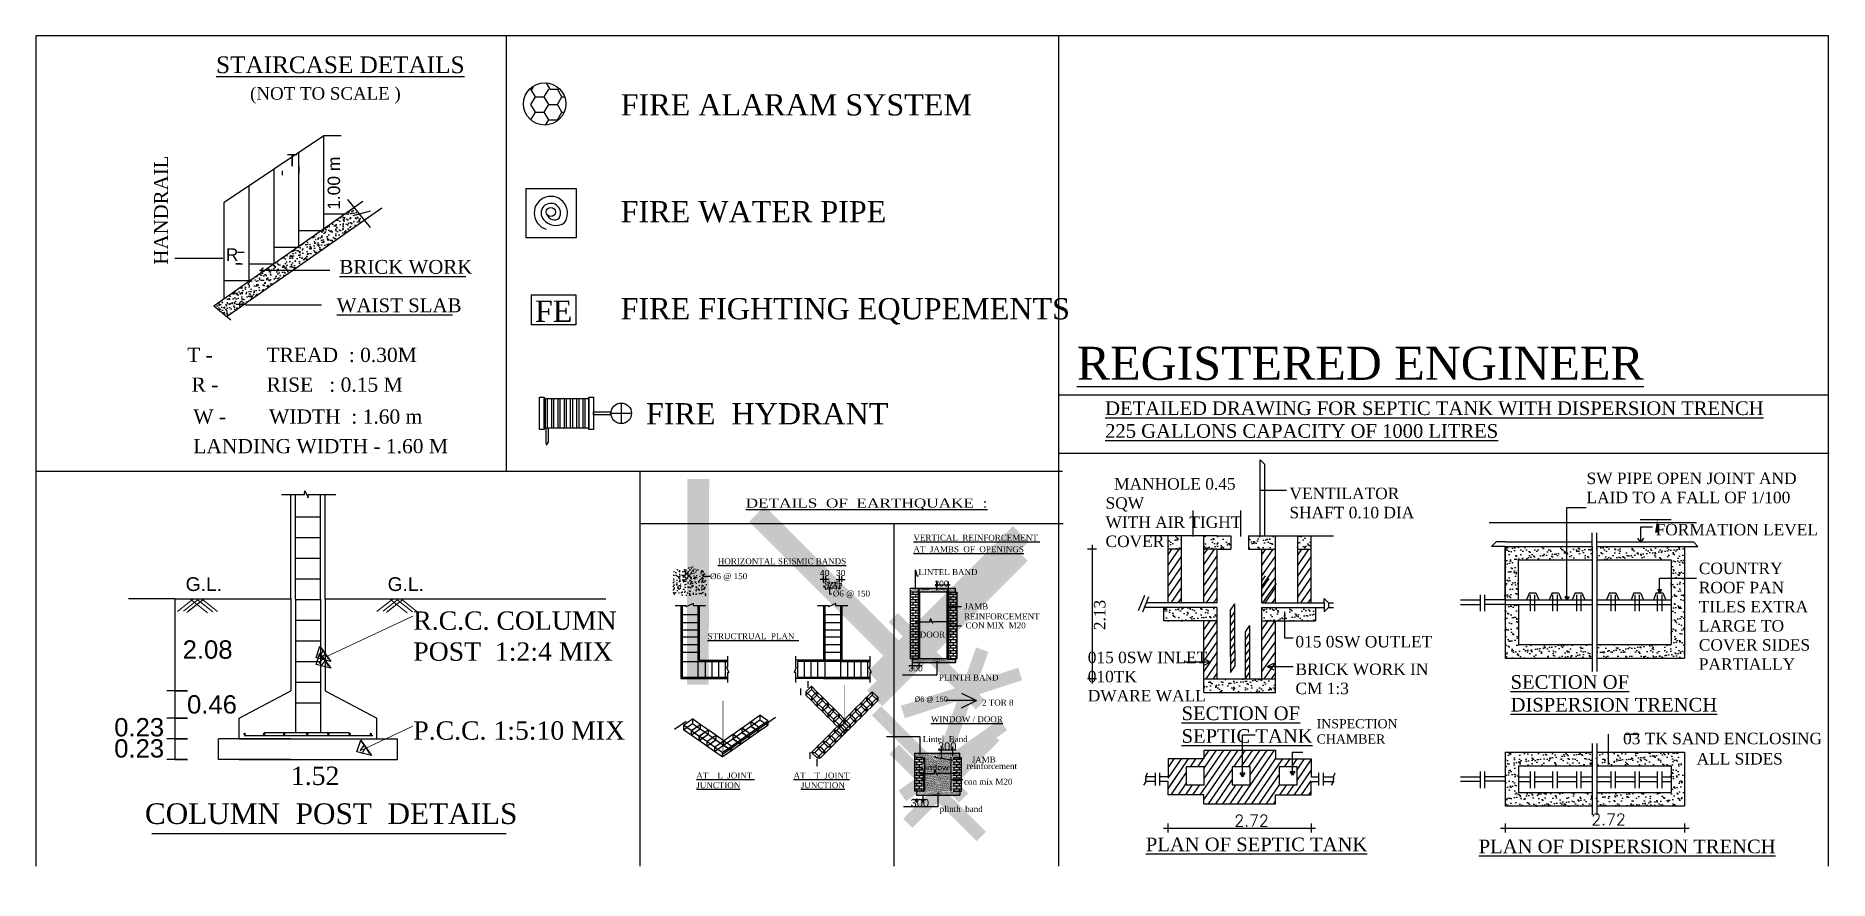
# Model space of a CAD drawing. Header units: metres. Extents: x 3229 to 14086, y -2906 to 1156.
# Drawn here: x 13971.3 to 14039.1, y -2802 to -2770.1 of the extents above; entities that cross this region are included whole.
import ezdxf
from ezdxf.enums import TextEntityAlignment as Align

# ---------------------------------------------------------------- set-up
doc = ezdxf.new("R2010")
doc.units = ezdxf.units.M
doc.header["$MEASUREMENT"] = 0
doc.linetypes.add('DASHED2', pattern=[0.375, 0.25, -0.125])
doc.styles.add('00', font='romantic.ttf')
doc.styles.add('5', font='romantic.ttf')
doc.styles.add('B', font='romantic.ttf')
doc.styles.add('bb', font='romantic.ttf')
doc.styles.add('BLD1', font='arial.ttf', dxfattribs={"width": 0.85, "oblique": 18})
doc.styles.add('CA', font='arial.ttf', dxfattribs={"height": 12})
doc.styles.add('KA', font='arial.ttf', dxfattribs={"width": 1.25, "height": 8})
doc.styles.add('KOO', font='arial.ttf', dxfattribs={"height": 7})
doc.styles.add('RomanS', font='romans.shx')
doc.styles.add('Schedule', font='times.ttf', dxfattribs={"height": 9})
doc.styles.get("Standard").update_dxf_attribs({"font": 'arial.ttf'})
doc.styles.add('TIMES NEW ROMAN', font='times.ttf')
doc.dimstyles.new('1-4', dxfattribs={"dimscale": 5.5, "dimtxt": 1, "dimasz": 0.75, "dimexe": 0.5, "dimexo": 0.5, "dimgap": 0.25, "dimtad": 1, "dimdec": 1, "dimlfac": 0.666667, "dimzin": 3, "dimdsep": 46, "dimlunit": 4, "dimtxsty": 'BLD1', "dimblk": 'ARCHTICK', "dimcen": 0.09, "dimclrd": 2, "dimclre": 2, "dimclrt": 4, "dimadec": 0, "dimazin": 0, "dimtfac": 1, "dimtdec": 1, "dimtofl": 0, "dimtmove": 2, "dimatfit": 3, "dimldrblk": 'ARCHTICK', "dimfxl": 0, "dimtolj": 1, "dimtzin": 0, "dimarcsym": 0})
doc.dimstyles.new('Aec_Arch_I', dxfattribs={"dimtxt": 0.2, "dimasz": 0.09375, "dimexe": 0.125, "dimexo": 0.125, "dimgap": 0.0625, "dimtad": 1, "dimzin": 3, "dimdsep": 46, "dimtxsty": 'Standard', "dimblk1": 'ARCHTICK', "dimblk2": 'ARCHTICK', "dimsah": 1, "dimcen": 0.09375, "dimdle": 0.125, "dimadec": 0, "dimazin": 0, "dimtfac": 0.75, "dimtmove": 2, "dimatfit": 3, "dimldrblk": 'ARCHTICK', "dimfxl": 0, "dimfrac": 1, "dimtolj": 1, "dimtzin": 0, "dimarcsym": 0})
doc.dimstyles.new('Aec_Arch_I$7', dxfattribs={"dimtxt": 0.2, "dimasz": 0.125, "dimexe": 0.125, "dimexo": 0.125, "dimgap": 0.0625, "dimtad": 0, "dimzin": 3, "dimdsep": 46, "dimtxsty": 'Standard', "dimcen": 0.09375, "dimdle": 0.125, "dimadec": 0, "dimazin": 0, "dimtfac": 0.75, "dimtofl": 0, "dimtmove": 2, "dimatfit": 3, "dimfxl": 0, "dimfrac": 1, "dimtolj": 1, "dimtzin": 0, "dimarcsym": 0})
pattern_1 = [(37.5, (14078.944682, -2810.750978), (-0.001595262, 0.04879545), [0, -0.038492926, 0, -0.0430513, 0, -0.041151977]), (7.5, (14078.94468, -2810.75098), (0.044818345, 0.071468855), [0, -0.02076592, 0, -0.034694282, 0, -0.013295254]), (327.5, (14078.913533, -2810.750978), (0.078863443, 0.000143312), [0, -0.012662147, 0, -0.045583728, 0, -0.05951209]), (317.5, (14078.91353, -2810.75098), (0.07612803, 0.022226514), [0, -0.006331073, 0, -0.029882666, 0, -0.034187796])]
pattern_2 = [(0, (14078.944682, -2810.750978), (0, 0.0174104518), []), (0, (14078.944682, -2810.742272), (0, 0.0174104518), [0.008705226, -0.004352613])]
pattern_3 = [(37.5, (14075.838874, -2816.996043), (-0.001595262, 0.04879545), [0, -0.038492926, 0, -0.0430513, 0, -0.041151977]), (7.5, (14075.838874, -2816.996043), (0.044818345, 0.071468855), [0, -0.02076592, 0, -0.034694282, 0, -0.013295254]), (327.5, (14075.807725, -2816.996043), (0.078863443, 0.000143312), [0, -0.012662147, 0, -0.045583728, 0, -0.05951209]), (317.5, (14075.807725, -2816.99604), (0.07612803, 0.022226514), [0, -0.006331073, 0, -0.029882666, 0, -0.034187796])]
pattern_4 = [(0, (14040.626235, -2807.187628), (0, 0.0118707626), []), (0, (14040.626235, -2807.181693), (0, 0.0118707626), [0.0059353813, -0.0029676906])]
pattern_5 = [(37.5, (14084.06927, -2816.996043), (-0.001595262, 0.04879545), [0, -0.038492926, 0, -0.043051299, 0, -0.041151977]), (7.5, (14084.06927, -2816.996043), (0.044818345, 0.071468855), [0, -0.02076592, 0, -0.034694282, 0, -0.013295254]), (327.5, (14084.03812, -2816.996043), (0.078863443, 0.000143312), [0, -0.012662147, 0, -0.045583728, 0, -0.05951209]), (317.5, (14084.03812, -2816.99604), (0.07612803, 0.022226514), [0, -0.006331073, 0, -0.029882666, 0, -0.034187796])]
pattern_6 = [(37.5, (14015.30406, -2795.16996), (-0.010654, 0.32587), [0, -0.2570665, 0, -0.287509, 0, -0.274824]), (7.5, (14015.30406, -2795.16996), (0.29931, 0.47729), [0, -0.138681, 0, -0.231698, 0, -0.0887894]), (327.5, (14015.09604, -2795.16996), (0.526672, 0.000957), [0, -0.084561, 0, -0.304421, 0, -0.397438]), (317.5, (14015.09604, -2795.16996), (0.508404, 0.148435), [0, -0.042281, 0, -0.199565, 0, -0.228316])]

msp = doc.modelspace()

# ---------------------------------------------------------------- texts
at = {"color": 0, "lineweight": -2, "style": '00'}
msp.add_text('(NOT TO SCALE )', height=0.47335, dxfattribs=at).set_placement((13979.404, -2772.494))
at = {"color": 0}
for s, height, style, p in [('FIRE ALARAM SYSTEM', 0.80388, 'TIMES NEW ROMAN', (13993.424, -2773.092)), ('FIRE WATER PIPE', 0.80388, 'TIMES NEW ROMAN', (13993.424, -2777.133)), ('BRICK WORK', 0.5234, '00', (13982.785, -2779.081)), ('WAIST SLAB', 0.5234, '00', (13982.683, -2780.536)), ('FE', 0.8039, 'Schedule', (13990.179, -2780.899)), ('FIRE FIGHTING EQUPEMENTS', 0.80388, 'TIMES NEW ROMAN', (13993.424, -2780.804)), ('W -        WIDTH  : 1.60 m', 0.53789, '00', (13977.255, -2784.751)), ('FIRE  HYDRANT', 0.80388, 'TIMES NEW ROMAN', (13994.379, -2784.779)), ('LANDING WIDTH - 1.60 M', 0.53789, '00', (13977.255, -2785.87)), ('%%UVERTICAL  REINFORCEMENT ', 0.2251, 'B', (14004.5, -2789.178)), ('%%UAT  JAMBS  OF  OPENINGS', 0.2251, 'B', (14004.5, -2789.615)), ('%%UHORIZONTAL SEISMIC BANDS', 0.2251, 'B', (13997.1, -2790.07)), ('R.C.C. COLUMN', 0.69427, '00', (13985.577, -2792.55)), ('POST  1:2:4 MIX', 0.69427, '00', (13985.578, -2793.72)), ('%%USTRUCTRUAL  PLAN  ', 0.2251, 'B', (13996.71, -2792.906)), ('P.C.C. 1:5:10 MIX', 0.69427, '00', (13985.578, -2796.707)), ('03 TK SAND ENCLOSING ', 0.4344, '00', (14031.347, -2796.879)), ('1.52', 0.6943, '00', (13980.949, -2798.42)), ('ALL SIDES', 0.4344, '00', (14034.129, -2797.647)), ('%%UAT    L  JOINT ', 0.2251, 'B', (13996.287, -2798.174)), ('%%UJUNCTION', 0.2251, 'B', (13996.287, -2798.54)), ('%%UAT    T  JOINT', 0.2251, 'B', (13999.965, -2798.174)), ('%%UJUNCTION', 0.2251, 'B', (14000.241, -2798.54)), ('COLUMN  POST  DETAILS', 0.78105, '00', (13975.425, -2799.896))]:
    msp.add_text(s, height=height, dxfattribs=dict(at, style=style)).set_placement(p)
at = {"color": 0, "lineweight": 30, "style": '00'}
msp.add_text('HANDRAIL', height=0.5234, rotation=90, dxfattribs=at).set_placement((13976.296, -2778.737))
for s, p in [('T -          TREAD  : 0.30M', (13977.023, -2782.418)), ('R -         RISE   : 0.15 M', (13977.187, -2783.543))]:
    msp.add_text(s, height=0.53789, dxfattribs=at).set_placement(p)
at = {"color": 0, "style": '5', "width": 1.25}
msp.add_text('%%uDETAILS  OF  EARTHQUAKE  :', height=0.34469, dxfattribs=at).set_placement((13998.153, -2787.928))
at = {"color": 0}
for height, style, p in [(0.2251, 'B', (13996.803, -2790.521)), (0.2251, 'B', (14001.45, -2791.177)), (0.197, 'CA', (14004.542, -2795.172))]:
    msp.add_text('%%c6 @ 150', height=height, dxfattribs=dict(at, style=style)).set_placement(p, align=Align.MIDDLE_LEFT)
at = {"color": 0, "lineweight": -2, "insert": (13978.117, -2770.858), "char_height": 0.63113, "width": 10.45091, "attachment_point": 1}
msp.add_mtext('{\\fRomantic|b0|i0|c2|p2;\\LSTAIRCASE DETAILS}', dxfattribs=at)
at = {"color": 0, "attachment_point": 1}
for s, insert, char_height, width in [('{\\fArial|b0|i0|c0|p34;T}', (13980.792, -2774.55), 0.47103, 27.03917), ('{\\fArial|b0|i0|c0|p34;R}', (13978.485, -2778.12), 0.47103, 27.1644), ('{\\fRomantic|b0|i0|c2|p2;\\LDETAILED DRAWING FOR SEPTIC TANK WITH DISPERSION TRENCH 225 GALLONS CAPACITY OF 1000 LITRES\\l }', (14011.754, -2783.908), 0.515846, 25.85698), ('{\\fRomantic|b0|i0|c2|p2;  MANHOLE 0.45 SQW \\PWITH AIR TIGHT COVER}', (14011.768, -2786.812), 0.4344, 5.97567), ('{\\fRomantic|b0|i0|c2|p2;SW PIPE OPEN JOINT AND LAID TO A FALL OF 1/100}', (14029.965, -2786.602), 0.4344, 8.45614), ('{\\fRomantic|b0|i0|c2|p2;VENTILATOR SHAFT 0.10 DIA}', (14018.726, -2787.173), 0.4344, 5.97567), ('{\\fRomantic|b0|i0|c2|p2;FORMATION LEVEL}', (14032.578, -2788.542), 0.4344, 8.45614), ('{\\fRomantic|b0|i0|c2|p2;COUNTRY ROOF PAN TILES EXTRA LARGE TO COVER SIDES PARTIALLY}', (14034.213, -2790.008), 0.4344, 4.24686), ('{\\fRomantic|b0|i0|c2|p2;015 0SW OUTLET}', (14018.952, -2792.782), 0.4344, 5.07368), ('{\\fRomantic|b0|i0|c2|p2;015 0SW INLET 010TK \\PDWARE WALL}', (14011.096, -2793.378), 0.4344, 5.07368), ('{\\fRomantic|b0|i0|c2|p2;BRICK WORK IN CM 1:3}', (14018.952, -2793.825), 0.4344, 5.07368), ('{\\fRomantic|b0|i0|c2|p2;\\LSECTION OF DISPERSION TRENCH}', (14027.092, -2794.266), 0.51585, 8.45614), ('{\\fRomantic|b0|i0|c2|p2;\\LSECTION OF SEPTIC TANK}', (14014.645, -2795.45), 0.51585, 5.07368), ('{\\fRomantic|b0|i0|c2|p2;INSPECTION CHAMBER}', (14019.754, -2795.928), 0.34752, 4.05895), ('{\\Fcomplex.shx;2.72}', (14016.641, -2799.554), 0.4344, 0.45099), ('{\\Fcomplex.shx;2.72}', (14030.145, -2799.506), 0.4344, 0.45099), ('{\\fRomantic|b0|i0|c2|p2;\\LPLAN OF DISPERSION TRENCH}', (14025.885, -2800.487), 0.51585, 11.89755)]:
    msp.add_mtext(s, dxfattribs=dict(at, insert=insert, char_height=char_height, width=width))
at = {"color": 0, "attachment_point": 1, "rotation": 90}
for s, insert, char_height, width in [('1.00 m', (13982.337, -2776.661), 0.471, 27.16292), ('{\\fRomantic|b0|i0|c2|p2;2.13}', (14011.328, -2792.565), 0.4344, 1.01474)]:
    msp.add_mtext(s, dxfattribs=dict(at, insert=insert, char_height=char_height, width=width))
at = {"color": 0, "lineweight": -3, "insert": (14010.683, -2781.842), "char_height": 1.25, "width": 298.83549, "attachment_point": 1, "style": 'RomanS'}
msp.add_mtext('{\\fRomantic|b0|i0|c2|p2;\\LREGISTERED ENGINEER }', dxfattribs=at)
at = {"color": 0, "attachment_point": 1}
for s, insert, char_height, style in [('LINTEL BAND', (14004.686, -2790.255), 0.2251, 'B'), ('JAMB \\PREINFORCEMENT', (14006.422, -2791.554), 0.2251, 'B'), ('CON MIX  M20', (14006.472, -2792.271), 0.2251, 'B'), ('DOOR', (14004.738, -2792.62), 0.2251, 'B'), ('PLINTH BAND', (14005.461, -2794.245), 0.2251, 'B'), ('{\\LWINDOW / DOOR}', (14005.162, -2795.821), 0.2251, 'B'), ('2 TOR 8', (14007.096, -2795.192), 0.2251, 'B'), ('Lintel  Band', (14004.853, -2796.573), 0.2251, 'B'), ('window', (14004.69, -2797.664), 0.197, 'KA'), ('reinforcement', (14006.511, -2797.59), 0.2251, 'B'), ('JAMB', (14006.705, -2797.35), 0.2251, 'B'), ('con mix M20', (14006.414, -2798.184), 0.2251, 'B'), ('plinth  band', (14005.496, -2799.216), 0.2251, 'B')]:
    msp.add_mtext(s, dxfattribs=dict(at, insert=insert, char_height=char_height, style=style))
at = {"color": 0, "lineweight": 20, "char_height": 0.5207, "attachment_point": 1}
for insert in [(13976.966, -2790.561), (13984.607, -2790.561)]:
    msp.add_mtext('G.L.', dxfattribs=dict(at, insert=insert))
at = {"color": 0, "lineweight": 20, "attachment_point": 1}
for s, insert, char_height, width in [('2.08', (13976.853, -2792.949), 0.6943, 2.03494), ('0.46', (13977.019, -2795.024), 0.6943, 1.99438), ('{\\fArial|b0|i0|c0|p34;0.23}', (13974.263, -2795.889), 0.69427, 14.81827), ('{\\fArial|b0|i0|c0|p34;0.23}', (13974.263, -2796.689), 0.69427, 14.81827)]:
    msp.add_mtext(s, dxfattribs=dict(at, insert=insert, char_height=char_height, width=width))
at = {"color": 0, "insert": (14013.293, -2800.41), "char_height": 0.51585, "width": 8.37911, "attachment_point": 1, "style": 'bb'}
msp.add_mtext('{\\LPLAN OF SEPTIC TANK}     ', dxfattribs=at)

# ---------------------------------------------------------------- blocks, each defined once
blk = doc.blocks.new('_ArchTick')
at = {"color": 0, "linetype": 'ByBlock', "const_width": 0.15}
blk.add_lwpolyline([(-0.5, -0.5), (0.5, 0.5)], dxfattribs=at)
blk = doc.blocks.new('*D30')
at = {"color": 0, "lineweight": -2}
for p, q in [((13995.828, -2790.334), (13996.105, -2790.588)), ((13995.866, -2790.477), (13996.004, -2790.326)), ((13995.959, -2790.563), (13996.098, -2790.411))]:
    blk.add_line(p, q, dxfattribs=at)
at = {"layer": 'DefPoints', "color": 0}
for p in [(13995.781, -2790.57), (13995.874, -2790.655), (13996.013, -2790.503)]:
    blk.add_point(p, dxfattribs=at)
at = {"color": 0, "lineweight": -2, "xscale": 0.0625, "yscale": 0.0625, "zscale": 0.0625}
for p, rotation in [((13995.92, -2790.418), 137.4950969500877), ((13996.013, -2790.503), 317.4950969500877)]:
    blk.add_blockref('_ArchTick', p, dxfattribs=dict(at, rotation=rotation))
at = {"color": 0, "lineweight": -2, "insert": (13996.13, -2790.282), "char_height": 0.23, "attachment_point": 5, "rotation": 317.4951}
blk.add_mtext('\\A1;40', dxfattribs=at)
blk = doc.blocks.new('*D31')
at = {"color": 0, "lineweight": -2}
for p, q in [((14001.575, -2790.643), (14001.918, -2790.643)), ((14001.7, -2790.738), (14001.7, -2790.518)), ((14001.793, -2790.738), (14001.793, -2790.518))]:
    blk.add_line(p, q, dxfattribs=at)
at = {"layer": 'DefPoints', "color": 0}
for p in [(14001.7, -2790.863), (14001.793, -2790.643), (14001.793, -2790.863)]:
    blk.add_point(p, dxfattribs=at)
at = {"color": 0, "lineweight": -2, "xscale": 0.0625, "yscale": 0.0625, "zscale": 0.0625, "rotation": 180}
blk.add_blockref('_ArchTick', (14001.7, -2790.643), dxfattribs=at)
at = {"color": 0, "lineweight": -2, "xscale": 0.0625, "yscale": 0.0625, "zscale": 0.0625}
blk.add_blockref('_ArchTick', (14001.793, -2790.643), dxfattribs=at)
at = {"color": 0, "lineweight": -2, "insert": (14001.747, -2790.4), "char_height": 0.23, "attachment_point": 5}
blk.add_mtext('\\A1;30', dxfattribs=at)
blk = doc.blocks.new('*D32')
at = {"color": 0, "lineweight": -2}
for p, q in [((14001.308, -2790.643), (14000.971, -2790.643)), ((14001.096, -2790.738), (14001.096, -2790.518)), ((14001.183, -2790.738), (14001.183, -2790.518))]:
    blk.add_line(p, q, dxfattribs=at)
at = {"layer": 'DefPoints', "color": 0}
for p in [(14001.096, -2790.643), (14001.096, -2790.863), (14001.183, -2790.863)]:
    blk.add_point(p, dxfattribs=at)
at = {"color": 0, "lineweight": -2, "xscale": 0.0625, "yscale": 0.0625, "zscale": 0.0625, "rotation": 180}
blk.add_blockref('_ArchTick', (14001.096, -2790.643), dxfattribs=at)
at = {"color": 0, "lineweight": -2, "xscale": 0.0625, "yscale": 0.0625, "zscale": 0.0625}
blk.add_blockref('_ArchTick', (14001.183, -2790.643), dxfattribs=at)
at = {"color": 0, "lineweight": -2, "insert": (14001.139, -2790.4), "char_height": 0.23, "attachment_point": 5}
blk.add_mtext('\\A1;40', dxfattribs=at)
blk = doc.blocks.new('*D33')
at = {"color": 0, "lineweight": -2}
for p, q in [((14005.388, -2790.851), (14005.326, -2790.851)), ((14005.388, -2791.057), (14005.388, -2790.726)), ((14005.388, -2790.851), (14005.829, -2790.851)), ((14005.829, -2791.058), (14005.829, -2790.726)), ((14005.829, -2790.851), (14005.891, -2790.851))]:
    blk.add_line(p, q, dxfattribs=at)
at = {"layer": 'DefPoints', "color": 0}
for p in [(14005.829, -2790.851), (14005.388, -2791.182), (14005.829, -2791.183)]:
    blk.add_point(p, dxfattribs=at)
at = {"color": 0, "lineweight": -2, "xscale": 0.0625, "yscale": 0.0625, "zscale": 0.0625}
blk.add_blockref('_ArchTick', (14005.388, -2790.851), dxfattribs=at)
at = {"color": 0, "lineweight": -2, "xscale": 0.0625, "yscale": 0.0625, "zscale": 0.0625, "rotation": 180}
blk.add_blockref('_ArchTick', (14005.829, -2790.851), dxfattribs=at)
at = {"color": 0, "lineweight": -2, "insert": (14005.56, -2790.805), "char_height": 0.23, "attachment_point": 5}
blk.add_mtext('\\A1;300', dxfattribs=at)
blk = doc.blocks.new('*D34')
at = {"color": 0, "lineweight": -2}
for p, q in [((14004.491, -2798.964), (14004.976, -2798.964)), ((14004.616, -2798.937), (14004.616, -2799.089)), ((14004.851, -2798.816), (14004.851, -2799.089))]:
    blk.add_line(p, q, dxfattribs=at)
at = {"layer": 'DefPoints', "color": 0}
for p in [(14004.616, -2798.812), (14004.851, -2798.691), (14004.851, -2798.964)]:
    blk.add_point(p, dxfattribs=at)
at = {"color": 0, "lineweight": -2, "xscale": 0.0625, "yscale": 0.0625, "zscale": 0.0625, "rotation": 180}
blk.add_blockref('_ArchTick', (14004.616, -2798.964), dxfattribs=at)
at = {"color": 0, "lineweight": -2, "xscale": 0.0625, "yscale": 0.0625, "zscale": 0.0625}
blk.add_blockref('_ArchTick', (14004.851, -2798.964), dxfattribs=at)
at = {"color": 0, "lineweight": -2, "insert": (14004.741, -2799.098), "char_height": 0.3, "attachment_point": 5}
blk.add_mtext('\\A1;300', dxfattribs=at)
blk = doc.blocks.new('*D35')
at = {"color": 0, "lineweight": -2}
for p, q in [((14004.324, -2793.894), (14004.834, -2793.894)), ((14004.449, -2793.814), (14004.449, -2794.019)), ((14004.709, -2793.814), (14004.709, -2794.019))]:
    blk.add_line(p, q, dxfattribs=at)
at = {"layer": 'DefPoints', "color": 0}
for p in [(14004.449, -2793.689), (14004.709, -2793.689), (14004.709, -2793.894)]:
    blk.add_point(p, dxfattribs=at)
at = {"color": 0, "lineweight": -2, "xscale": 0.0625, "yscale": 0.0625, "zscale": 0.0625, "rotation": 180}
blk.add_blockref('_ArchTick', (14004.449, -2793.894), dxfattribs=at)
at = {"color": 0, "lineweight": -2, "xscale": 0.0625, "yscale": 0.0625, "zscale": 0.0625}
blk.add_blockref('_ArchTick', (14004.709, -2793.894), dxfattribs=at)
at = {"color": 0, "lineweight": -2, "insert": (14004.581, -2794.011), "char_height": 0.23, "attachment_point": 5}
blk.add_mtext('\\A1;300', dxfattribs=at)
blk = doc.blocks.new('BOXX')
at = {"color": 7}
for p, q in [((-6.1, -4.3), (0, 0)), ((-6.1, -7.3), (0, -3)), ((-6.1, -4.3), (-6.1, -7.3)), ((-0.9, -7.9), (-6.1, -4.3)), ((-0.9, -10.9), (-6.1, -7.3)), ((-0.9, -7.9), (5.2, -3.7)), ((-0.9, -10.9), (5.2, -6.7)), ((-0.9, -7.9), (-0.9, -10.9)), ((0, 0), (0, -3)), ((5.2, -3.7), (0, 0)), ((0, -3), (5.2, -6.7)), ((5.2, -3.7), (5.2, -6.7))]:
    blk.add_line(p, q, dxfattribs=at)
blk = doc.blocks.new('BOXX1')
at = {"color": 7}
for p, q in [((72614.8, 7080.8), (72614.8, 7077.8)), ((72619.7, 7085.8), (72619.7, 7082.8)), ((72619.7, 7075.9), (72619.7, 7072.9)), ((72624.7, 7080.8), (72624.7, 7077.8))]:
    blk.add_line(p, q, dxfattribs=at)
for points in [[(72619.7, 7075.9), (72624.7, 7080.8), (72619.7, 7085.8), (72614.8, 7080.8)], [(72619.7, 7072.9), (72624.7, 7077.8), (72619.7, 7082.8), (72614.8, 7077.8)]]:
    blk.add_lwpolyline(points, close=True, dxfattribs=at)
blk = doc.blocks.new('BO2')
at = {"color": 7, "rotation": 315}
blk.add_blockref('BOXX1', (-56351.2, 46348.6), dxfattribs=at)
blk = doc.blocks.new('*D36')
at = {"color": 0, "lineweight": -2}
for p, q in [((14005.431, -2797.097), (14006.121, -2797.097)), ((14005.556, -2797.302), (14005.556, -2796.972)), ((14005.996, -2797.303), (14005.996, -2796.972))]:
    blk.add_line(p, q, dxfattribs=at)
at = {"layer": 'DefPoints', "color": 0}
for p in [(14005.996, -2797.097), (14005.556, -2797.427), (14005.996, -2797.428)]:
    blk.add_point(p, dxfattribs=at)
at = {"color": 0, "lineweight": -2, "xscale": 0.0625, "yscale": 0.0625, "zscale": 0.0625, "rotation": 180}
blk.add_blockref('_ArchTick', (14005.556, -2797.097), dxfattribs=at)
at = {"color": 0, "lineweight": -2, "xscale": 0.0625, "yscale": 0.0625, "zscale": 0.0625}
blk.add_blockref('_ArchTick', (14005.996, -2797.097), dxfattribs=at)
at = {"color": 0, "lineweight": -2, "insert": (14005.776, -2796.96), "char_height": 0.3, "attachment_point": 5}
blk.add_mtext('\\A1;300', dxfattribs=at)

# ---------------------------------------------------------------- dimensions: what is measured, and where the dimension line sits
at = {"color": 0, "lineweight": -2}
dim = msp.add_aligned_dim(p1=(13995.781, -2790.57), p2=(13995.874, -2790.655), distance=0.205, text='40', dimstyle='Aec_Arch_I', override={"dimtxt": 0.23, "dimasz": 0.0625, "dimgap": 0, "dimpost": '\\X'}, dxfattribs=at)
dim.commit()
dim.dimension.update_dxf_attribs({"geometry": '*D30', "text_midpoint": (13996.13, -2790.282)})
for base, p1, p2, text, picture, middle in [((14001.096, -2790.643), (14001.183, -2790.863), (14001.096, -2790.863), '40', '*D32', (14001.139, -2790.4)), ((14001.793, -2790.643), (14001.7, -2790.863), (14001.793, -2790.863), '30', '*D31', (14001.747, -2790.4))]:
    dim = msp.add_linear_dim(base=base, p1=p1, p2=p2, text=text, dimstyle='Aec_Arch_I', override={"dimtxt": 0.23, "dimasz": 0.0625, "dimgap": 0, "dimpost": '\\X'}, dxfattribs=at)
    dim.commit()
    dim.dimension.update_dxf_attribs({"geometry": picture, "text_midpoint": middle})
for base, p1, p2, override, picture, middle in [((14005.829, -2790.851), (14005.388, -2791.182), (14005.829, -2791.183), {"dimtxt": 0.23, "dimasz": 0.0625, "dimgap": 0, "dimpost": '\\X'}, '*D33', (14005.56, -2790.805)), ((14004.709, -2793.894), (14004.449, -2793.689), (14004.709, -2793.689), {"dimtxt": 0.23, "dimasz": 0.0625, "dimgap": 0, "dimpost": '\\X'}, '*D35', (14004.581, -2794.011)), ((14005.996, -2797.097), (14005.556, -2797.427), (14005.996, -2797.428), {"dimtxt": 0.3, "dimasz": 0.0625, "dimgap": 0, "dimpost": '\\X'}, '*D36', (14005.776, -2796.96)), ((14004.851, -2798.964), (14004.616, -2798.812), (14004.851, -2798.691), {"dimtxt": 0.3, "dimasz": 0.0625, "dimgap": 0, "dimpost": '\\X'}, '*D34', (14004.741, -2799.098))]:
    dim = msp.add_linear_dim(base=base, p1=p1, p2=p2, text='300', dimstyle='Aec_Arch_I', override=override, dxfattribs=at)
    dim.commit()
    dim.dimension.update_dxf_attribs({"geometry": picture, "text_midpoint": middle, "dimtype": 160})

# ---------------------------------------------------------------- hatches: boundary and pattern name
h = msp.add_hatch()
h.set_pattern_fill('AR-CONC', color=0, scale=0.052337, style=0)
h.set_pattern_definition([(50, (13826.35995, -2817.22444), (0.37539305, -0.03284264), [0.0392528, -0.4317809]), (355, (13826.35995, -2817.22444), (-0.0726184, 0.3936754), [0.03140225, -0.3454247]), (100.4514, (13826.39123, -2817.22718), (0.3027749, 0.3608325), [0.03335976, -0.3669573]), (46.1842, (13826.35995, -2817.11976), (0.5585628, -0.0866278), [0.0588792, -0.6476714]), (96.6356, (13826.4065, -2817.127), (0.4891752, 0.5098249), [0.0500396, -0.5504359]), (351.1842, (13826.35995, -2817.11976), (0.4891748, 0.5098252), [0.0471034, -0.5181371]), (21, (13826.4123, -2817.14593), (0.31240373, -0.210719), [0.0392528, -0.4317809]), (326, (13826.4123, -2817.14593), (0.1273441, 0.3795224), [0.03140225, -0.3454247]), (71.4514, (13826.43832, -2817.1635), (0.439748, 0.16880305), [0.03335976, -0.3669573]), (37.5, (13826.35995, -2817.22444), (0.00636411, 0.17422693), [0, -0.34123777, 0, -0.35065845, 0, -0.34673317]), (7.5, (13826.35995, -2817.22444), (0.13768292, 0.20642358), [0, -0.19992765, 0, -0.3333872, 0, -0.13215113]), (327.5, (13826.24324, -2817.22444), (0.27938708, -0.01180456), [0, -0.1308427, 0, -0.40822924, 0, -0.5416888]), (317.5, (13826.1909, -2817.22444), (0.30522262, 0.05239203), [0, -0.1700955, 0, -0.2711061, 0, -0.38467755])])
h.paths.add_polyline_path([(13983.71, -2777.056), (13983.325, -2776.579), (13982.182, -2777.379), (13982.182, -2777.449), (13982.083, -2777.449), (13981.24, -2778.04), (13981.24, -2778.077), (13981.187, -2778.077), (13980.298, -2778.7), (13980.298, -2778.705), (13980.291, -2778.705), (13978.025, -2780.293), (13978.213, -2780.45), (13978.509, -2780.7)])
h = msp.add_hatch()
h.set_pattern_fill('ANSI32', color=0, scale=0.63298, angle=45, style=0)
h.set_pattern_definition([(90, (8423.36457, -3863.0937), (-0.237367517, 0), []), (90, (8423.4437, -3863.01458), (-0.237367517, 0), [])])
h.paths.add_polyline_path([(13992.213, -2783.803), (13990.515, -2783.803), (13990.515, -2784.926), (13992.213, -2784.926)])
h = msp.add_hatch()
h.set_pattern_fill('AR-SAND', color=0, scale=0.169123, style=0)
h.set_pattern_definition(pattern_6)
h.paths.add_polyline_path([(14017.167, -2789.001), (14017.167, -2789.508), (14017.674, -2789.508), (14018.181, -2789.508), (14018.181, -2789.001), (14017.674, -2789.001)])
h.paths.add_polyline_path([(14019.027, -2789.508), (14019.534, -2789.508), (14019.534, -2789.001), (14019.027, -2789.001)])
h.paths.add_polyline_path([(14015.983, -2789.001), (14015.475, -2789.001), (14015.475, -2789.508), (14015.983, -2789.508), (14016.49, -2789.508), (14016.49, -2789.001)])
h.paths.add_polyline_path([(14014.63, -2789.001), (14014.122, -2789.001), (14014.122, -2789.508), (14014.63, -2789.508)])
h.paths.add_polyline_path([(14015.983, -2792.214), (14015.983, -2791.707), (14013.953, -2791.707), (14013.953, -2792.214)])
h.paths.add_polyline_path([(14019.704, -2792.214), (14019.704, -2791.707), (14017.674, -2791.707), (14017.674, -2792.214)])
h = msp.add_hatch()
h.set_pattern_fill('AR-SAND', color=0, scale=0.169123, style=0)
h.set_pattern_definition([(37.5, (14017.88105, -2795.0572), (-0.0106536, 0.3258697), [0, -0.2570665, 0, -0.2875086, 0, -0.2748244]), (7.5, (14017.88105, -2795.0572), (0.299309, 0.477289), [0, -0.1386806, 0, -0.231698, 0, -0.0887894]), (327.5, (14017.67303, -2795.0572), (0.526672, 0.000957), [0, -0.0845614, 0, -0.304421, 0, -0.3974384]), (317.5, (14017.67303, -2795.0572), (0.508404, 0.148435), [0, -0.0422807, 0, -0.1995648, 0, -0.2283157])])
h.paths.add_polyline_path([(14033.663, -2789.396), (14030.343, -2789.396), (14030.343, -2789.903), (14033.156, -2789.903), (14033.156, -2793.116), (14030.343, -2793.116), (14030.343, -2793.624), (14033.663, -2793.624)])
h.paths.add_polyline_path([(14030.163, -2789.396), (14026.87, -2789.396), (14026.87, -2791.425), (14027.378, -2791.425), (14027.378, -2789.903), (14030.163, -2789.903)])
h.paths.add_polyline_path([(14030.163, -2793.116), (14027.378, -2793.116), (14027.378, -2791.594), (14026.87, -2791.594), (14026.87, -2793.624), (14030.163, -2793.624)])
h = msp.add_hatch()
h.set_pattern_fill('AR-CONC', color=0, scale=0.042207, style=0)
h.set_pattern_definition([(50, (14078.56428, -2807.53877), (0.3027351, -0.0264859), [0.0316554, -0.348209]), (355, (14078.56428, -2807.53877), (-0.058563, 0.3174789), [0.0253243, -0.2785672]), (100.4514, (14078.5895, -2807.54097), (0.2441724, 0.2909928), [0.0269029, -0.2959321]), (46.1842, (14078.56428, -2807.45435), (0.4504521, -0.0698609), [0.047483, -0.5223136]), (96.6356, (14078.6018, -2807.46017), (0.3944945, 0.4111474), [0.0403544, -0.4438981]), (351.1842, (14078.5643, -2807.45435), (0.3944942, 0.4111478), [0.0379864, -0.4178508]), (21, (14078.6065, -2807.47546), (0.2519375, -0.169934), [0.0316554, -0.348209]), (326, (14078.6065, -2807.47546), (0.1026965, 0.3060652), [0.0253243, -0.2785672]), (71.4514, (14078.62748, -2807.48962), (0.3546341, 0.1361309), [0.0269029, -0.2959321]), (37.5, (14078.56428, -2807.53877), (0.00513233, 0.14050503), [0, -0.27519066, 0, -0.28278794, 0, -0.2796224]), (7.5, (14078.56428, -2807.53877), (0.11103417, 0.16646997), [0, -0.16123134, 0, -0.26885958, 0, -0.10657307]), (327.5, (14078.47016, -2807.53877), (0.22531127, -0.00951977), [0, -0.1055179, 0, -0.3292158, 0, -0.43684406]), (317.5, (14078.42795, -2807.53877), (0.2461463, 0.04225147), [0, -0.13717326, 0, -0.21863307, 0, -0.3102226])])
h.paths.add_polyline_path([(13996.669, -2791.25), (13996.669, -2790.27), (13995.412, -2790.27), (13995.412, -2791.25)])
h.paths.add_polyline_path([(13996.287, -2791.007), (13995.793, -2791.007, -0.414214), (13995.695, -2790.908), (13995.695, -2790.612, -0.414214), (13995.793, -2790.513), (13996.287, -2790.513, -0.414214), (13996.386, -2790.612), (13996.386, -2790.908, -0.414214)], flags=16)
h.paths.add_polyline_path([(13996.251, -2790.971), (13995.829, -2790.971, -0.414214), (13995.745, -2790.887), (13995.745, -2790.633, -0.414214), (13995.829, -2790.549), (13996.251, -2790.549, -0.414214), (13996.336, -2790.633), (13996.336, -2790.887, -0.414214)], flags=0)
h.paths.add_polyline_path([(13996.204, -2790.897, -1), (13996.329, -2790.897, -1)], flags=0)
h.paths.add_polyline_path([(13996.267, -2790.928, -1), (13996.267, -2790.866, -1)], flags=0)
h.paths.add_polyline_path([(13996.201, -2790.623, -1), (13996.326, -2790.623, -1)], flags=0)
h.paths.add_polyline_path([(13996.263, -2790.654, -1), (13996.263, -2790.592, -1)], flags=0)
h.paths.add_polyline_path([(13995.754, -2790.897, -1), (13995.879, -2790.897, -1)], flags=0)
h.paths.add_polyline_path([(13995.817, -2790.928, -1), (13995.817, -2790.866, -1)], flags=0)
h.paths.add_polyline_path([(13995.754, -2790.617, -1), (13995.879, -2790.617, -1)], flags=0)
h.paths.add_polyline_path([(13995.817, -2790.648, -1), (13995.817, -2790.586, -1)], flags=0)
h.paths.add_polyline_path([(13996.073, -2790.049), (13996.359, -2790.311), (13996.156, -2790.532), (13995.87, -2790.27)], flags=9)
h = msp.add_hatch()
h.set_pattern_fill('AR-CONC', color=0, scale=0.021104, style=0)
h.set_pattern_definition([(50, (14080.43987, -2807.53877), (0.15136756, -0.01324295), [0.01582768, -0.17410452]), (355, (14080.43987, -2807.53877), (-0.0292815, 0.15873945), [0.01266215, -0.1392836]), (100.4514, (14080.45248, -2807.53987), (0.12208618, 0.1454964), [0.01345146, -0.14796607]), (46.1842, (14080.43987, -2807.49656), (0.22522605, -0.03493043), [0.0237415, -0.2611568]), (96.6356, (14080.45864, -2807.49947), (0.1972473, 0.2055737), [0.0201772, -0.2219491]), (351.1842, (14080.43987, -2807.49656), (0.1972471, 0.2055739), [0.0189932, -0.2089254]), (21, (14080.46097, -2807.50711), (0.12596874, -0.084967), [0.01582768, -0.17410452]), (326, (14080.46097, -2807.50711), (0.05134824, 0.1530326), [0.01266215, -0.1392836]), (71.4514, (14080.47147, -2807.51419), (0.17731704, 0.06806547), [0.01345146, -0.14796607]), (37.5, (14080.43987, -2807.538766), (0.002566165, 0.070252514), [0, -0.13759533, 0, -0.14139397, 0, -0.1398112]), (7.5, (14080.43987, -2807.53877), (0.055517085, 0.08323498), [0, -0.08061567, 0, -0.13442979, 0, -0.053286534]), (327.5, (14080.39281, -2807.538766), (0.112655634, -0.004759885), [0, -0.05275894, 0, -0.16460791, 0, -0.21842203]), (317.5, (14080.37171, -2807.53877), (0.12307315, 0.02112573), [0, -0.06858663, 0, -0.10931653, 0, -0.1551113])])
h.paths.add_polyline_path([(14001.781, -2790.728), (14001.084, -2790.728), (14001.084, -2791.009), (14001.781, -2791.009)])
h.paths.add_polyline_path([(14001.641, -2790.901, 1.008409), (14001.631, -2790.833), (14001.631, -2790.815, -0.994722), (14001.642, -2790.919), (14001.23, -2790.919, -1.114203), (14001.229, -2790.815), (14001.229, -2790.833, 1.008409), (14001.219, -2790.901)], flags=16)
h.paths.add_polyline_path([(14001.665, -2790.866, -1), (14001.608, -2790.866, -1)], flags=16)
h.paths.add_polyline_path([(14001.252, -2790.866, -1), (14001.195, -2790.866, -1)], flags=16)
h = msp.add_hatch()
h.set_pattern_fill('AR-SAND', color=0, scale=0.025324, style=0)
h.set_pattern_definition(pattern_1)
h.paths.add_polyline_path([(14005.822, -2790.976), (14005.822, -2791.134), (14006.078, -2791.134), (14006.078, -2790.976)])
h.paths.add_polyline_path([(14005.392, -2791.003), (14005.392, -2790.976), (14005.101, -2790.976), (14005.101, -2791.003), (14004.698, -2791.003), (14004.698, -2791.134), (14005.795, -2791.134), (14005.795, -2791.003)])
h.paths.add_polyline_path([(14004.371, -2790.976), (14004.371, -2791.134), (14004.671, -2791.134), (14004.671, -2790.976)])
h = msp.add_hatch()
h.set_pattern_fill('BRASS', color=0, scale=0.069642, style=0)
h.set_pattern_definition(pattern_2)
h.paths.add_polyline_path([(14005.101, -2790.976), (14004.671, -2790.976), (14004.671, -2791.742), (14004.698, -2791.742), (14004.698, -2791.003), (14005.101, -2791.003)])
h.paths.add_polyline_path([(14005.822, -2790.976), (14005.392, -2790.976), (14005.392, -2791.003), (14005.795, -2791.003), (14005.795, -2791.738), (14005.822, -2791.738)])
h = msp.add_hatch()
h.set_pattern_fill('AR-B816', color=0, scale=0.012662, style=0)
h.set_pattern_definition([(0, (14078.94468, -2810.75098), (0, 0.10129717), []), (90, (14078.94468, -2810.75098), (-0.10129717, 0.10129717), [0.10129717, -0.10129717])])
h.paths.add_polyline_path([(14006.144, -2791.134), (14005.822, -2791.134), (14005.822, -2793.641), (14006.144, -2793.641)])
h.paths.add_polyline_path([(14004.671, -2791.134), (14004.371, -2791.134), (14004.371, -2793.641), (14004.671, -2793.641)])
h = msp.add_hatch()
h.set_pattern_fill('BRASS', color=0, scale=0.069642, style=0)
h.set_pattern_definition(pattern_2)
h.paths.add_polyline_path([(14004.698, -2791.742), (14004.671, -2791.742), (14004.671, -2793.641), (14004.437, -2793.641), (14004.437, -2793.668), (14004.698, -2793.668), (14004.698, -2793.641)])
h.paths.add_polyline_path([(14005.822, -2791.738), (14005.795, -2791.738), (14005.795, -2793.641), (14005.795, -2793.668), (14006.078, -2793.668), (14006.078, -2793.641), (14005.822, -2793.641)])
h = msp.add_hatch()
h.set_pattern_fill('AR-SAND', color=0, scale=0.025324, style=0)
h.set_pattern_definition(pattern_1)
h.paths.add_polyline_path([(14004.726, -2791.134), (14004.698, -2791.134), (14004.698, -2792.248), (14004.726, -2792.248)])
h = msp.add_hatch()
h.set_pattern_fill('AR-SAND', color=0, scale=0.025324, style=0)
h.set_pattern_definition(pattern_1)
h.paths.add_polyline_path([(14005.766, -2792.244), (14005.795, -2792.244), (14005.795, -2791.134), (14005.766, -2791.134)])
h = msp.add_hatch()
h.set_pattern_fill('AR-SAND', color=0, scale=0.025324, style=0)
h.set_pattern_definition(pattern_1)
h.paths.add_polyline_path([(14004.698, -2792.248), (14004.698, -2793.641), (14004.726, -2793.641), (14004.726, -2792.248)])
h = msp.add_hatch()
h.set_pattern_fill('AR-SAND', color=0, scale=0.025324, style=0)
h.set_pattern_definition(pattern_1)
h.paths.add_polyline_path([(14005.766, -2792.244), (14005.766, -2793.641), (14005.795, -2793.641), (14005.795, -2792.244)])
h = msp.add_hatch()
h.set_pattern_fill('AR-SAND', color=0, scale=0.025324, style=0)
h.set_pattern_definition(pattern_1)
h.paths.add_polyline_path([(14005.377, -2793.641), (14005.116, -2793.641), (14004.698, -2793.641), (14004.698, -2793.668), (14004.437, -2793.668), (14004.437, -2793.796), (14006.078, -2793.796), (14006.078, -2793.668), (14005.795, -2793.668), (14005.795, -2793.641)])
h = msp.add_hatch()
h.set_pattern_fill('AR-SAND', color=0, scale=0.169123, style=0)
h.set_pattern_definition(pattern_6)
h.paths.add_polyline_path([(14015.475, -2794.413), (14015.475, -2794.92), (14018.181, -2794.92), (14018.181, -2794.413)])
h = msp.add_hatch()
h.set_pattern_fill('AR-SAND', color=0, scale=0.169123, style=0)
h.set_pattern_definition([(37.5, (14017.88105, -2796.6169), (-0.0106536, 0.3258697), [0, -0.2570665, 0, -0.2875086, 0, -0.2748244]), (7.5, (14017.88105, -2796.6169), (0.29931, 0.477289), [0, -0.1386806, 0, -0.231698, 0, -0.0887894]), (327.5, (14017.67303, -2796.6169), (0.526672, 0.000957), [0, -0.0845614, 0, -0.304421, 0, -0.3974384]), (317.5, (14017.67303, -2796.6169), (0.508404, 0.148435), [0, -0.0422807, 0, -0.199565, 0, -0.2283157])])
h.paths.add_polyline_path([(14026.87, -2797.188), (14026.87, -2799.217), (14030.163, -2799.217), (14030.163, -2798.71), (14027.378, -2798.71), (14027.378, -2797.695), (14030.163, -2797.695), (14030.163, -2797.188)])
h.paths.add_polyline_path([(14030.343, -2797.188), (14030.343, -2797.695), (14033.156, -2797.695), (14033.156, -2798.71), (14030.343, -2798.71), (14030.343, -2799.217), (14033.663, -2799.217), (14033.663, -2797.188)])
h = msp.add_hatch()
h.set_pattern_fill('AR-SAND', color=0, scale=0.025324, style=0)
h.set_pattern_definition(pattern_5)
h.paths.add_polyline_path([(14004.538, -2797.221), (14004.538, -2797.379), (14004.838, -2797.379), (14004.838, -2797.352), (14005.989, -2797.352), (14005.989, -2797.379), (14006.245, -2797.379), (14006.245, -2797.221)])
h = msp.add_hatch()
h.set_pattern_fill('AR-B816', color=0, scale=0.012662, style=0)
h.set_pattern_definition([(0, (14075.83887, -2816.99604), (0, 0.10129717), []), (90, (14075.83887, -2816.99604), (-0.10129717, 0.10129717), [0.10129717, -0.10129717])])
h.paths.add_polyline_path([(14004.838, -2797.379), (14004.538, -2797.379), (14004.538, -2798.661), (14004.838, -2798.661)])
h.paths.add_polyline_path([(14006.311, -2797.379), (14005.989, -2797.379), (14005.989, -2798.661), (14006.311, -2798.661)])
h = msp.add_hatch()
h.set_pattern_fill('BRASS', color=0, scale=0.047483, style=0)
h.set_pattern_definition(pattern_4)
h.paths.add_polyline_path([(14004.838, -2797.352), (14004.838, -2798.688), (14005.283, -2798.688), (14005.283, -2798.661), (14004.865, -2798.661), (14004.865, -2797.379), (14005.283, -2797.379), (14005.283, -2797.352)])
h = msp.add_hatch()
h.set_pattern_fill('AR-SAND', color=0, scale=0.025324, style=0)
h.set_pattern_definition(pattern_3)
h.paths.add_polyline_path([(14005.907, -2797.379), (14004.865, -2797.379), (14004.865, -2798.661), (14005.283, -2798.661), (14005.907, -2798.661)])
h = msp.add_hatch()
h.set_pattern_fill('AR-SAND', color=0, scale=0.025324, style=0)
h.set_pattern_definition(pattern_3)
h.paths.add_polyline_path([(14004.865, -2798.661), (14004.908, -2798.661), (14004.908, -2797.379), (14004.865, -2797.379)])
h = msp.add_hatch()
h.set_pattern_fill('BRASS', color=0, scale=0.047483, style=0)
h.set_pattern_definition(pattern_4)
h.paths.add_polyline_path([(14005.544, -2797.352), (14005.544, -2797.379), (14005.962, -2797.379), (14005.962, -2798.661), (14005.544, -2798.661), (14005.544, -2798.688), (14005.989, -2798.688), (14005.989, -2797.352)])
h = msp.add_hatch()
h.set_pattern_fill('AR-SAND', color=0, scale=0.025324, style=0)
h.set_pattern_definition(pattern_5)
h.paths.add_polyline_path([(14006.245, -2798.816), (14006.245, -2798.661), (14005.989, -2798.661), (14005.989, -2798.688), (14005.544, -2798.688), (14005.544, -2798.661), (14005.283, -2798.661), (14005.283, -2798.688), (14004.838, -2798.688), (14004.838, -2798.661), (14004.604, -2798.661), (14004.604, -2798.816)])

# ---------------------------------------------------------------- linework, layer by layer
at = {"color": 0}
for p, q in [((14039.122, -2770.08), (13971.299, -2770.08)), ((13971.299, -2770.08), (13971.299, -2801.493)), ((13989.097, -2770.08), (13989.097, -2786.555)), ((14009.985, -2770.08), (14009.985, -2801.493)), ((14039.122, -2801.493), (14039.122, -2770.08)), ((13990.03, -2772.091), (13990.081, -2772.091)), ((13990.197, -2772.381), (13990.03, -2772.091)), ((13990.081, -2772.091), (13990.13, -2772.005)), ((13990.532, -2772.381), (13990.7, -2772.091)), ((13990.751, -2772.091), (13990.613, -2771.853)), ((13990.751, -2772.091), (13991.085, -2772.091)), ((13991.202, -2772.381), (13991.035, -2772.091)), ((13991.085, -2772.091), (13991.114, -2772.04)), ((13990.03, -2772.671), (13990.197, -2772.381)), ((13990.197, -2772.961), (13990.03, -2772.671)), ((13990.197, -2772.381), (13990.532, -2772.381)), ((13990.7, -2772.671), (13990.532, -2772.381)), ((13990.532, -2772.961), (13990.7, -2772.671)), ((13990.7, -2772.671), (13991.035, -2772.671)), ((13991.035, -2772.671), (13991.202, -2772.381)), ((13991.202, -2772.961), (13991.035, -2772.671)), ((13991.202, -2772.381), (13991.302, -2772.381)), ((13990.03, -2773.251), (13990.197, -2772.961)), ((13990.197, -2772.961), (13990.532, -2772.961)), ((13990.7, -2773.251), (13990.532, -2772.961)), ((13990.582, -2773.455), (13990.7, -2773.251)), ((13990.7, -2773.251), (13991.035, -2773.251)), ((13991.035, -2773.251), (13991.202, -2772.961)), ((13991.051, -2773.279), (13991.035, -2773.251)), ((13991.202, -2772.961), (13991.289, -2772.961)), ((13978.426, -2776.366), (13982.194, -2773.854)), ((13982.194, -2776.817), (13982.194, -2773.854)), ((13982.194, -2773.854), (13982.853, -2773.854)), ((13981.252, -2777.445), (13981.252, -2774.482)), ((13980.31, -2778.073), (13980.31, -2775.11)), ((13979.368, -2778.701), (13979.368, -2775.738)), ((13989.835, -2775.859), (13991.739, -2775.859)), ((13991.739, -2775.859), (13991.739, -2777.726)), ((13978.038, -2780.288), (13983.673, -2776.339)), ((13978.426, -2779.329), (13978.426, -2776.366)), ((13978.534, -2780.687), (13984.394, -2776.58)), ((13982.194, -2776.817), (13983.136, -2776.817)), ((13982.194, -2777.445), (13982.194, -2776.817)), ((13983.09, -2776.27), (13983.947, -2777.331)), ((13983.947, -2776.715), (13983.296, -2776.886)), ((13981.252, -2778.073), (13981.252, -2777.445)), ((13981.252, -2777.445), (13982.194, -2777.445)), ((13980.31, -2778.073), (13981.252, -2778.073)), ((13980.31, -2778.701), (13980.31, -2778.073)), ((13991.739, -2777.726), (13989.835, -2777.726)), ((13979.368, -2778.701), (13980.31, -2778.701)), ((13979.368, -2779.329), (13979.368, -2778.701)), ((13978.426, -2779.329), (13979.368, -2779.329)), ((13978.426, -2780.016), (13978.426, -2779.329)), ((13979.758, -2778.94), (13982.416, -2778.94)), ((13982.785, -2779.186), (13987.572, -2779.186)), ((13978.038, -2780.288), (13978.67, -2780.822)), ((13979.225, -2780.245), (13978.874, -2780.245)), ((13979.231, -2780.256), (13982.109, -2780.256)), ((13982.683, -2780.64), (13987.062, -2780.64)), ((13993.445, -2783.972), (13993.445, -2784.748)), ((14039.122, -2783.671), (14009.985, -2783.671)), ((13993.057, -2784.36), (13993.834, -2784.36)), ((13990.592, -2785.469), (13990.623, -2785.563)), ((13990.623, -2785.563), (13990.676, -2785.469)), ((14009.985, -2785.865), (14039.143, -2785.865)), ((14017.612, -2788.997), (14017.612, -2786.122)), ((14017.612, -2786.122), (14017.788, -2786.291)), ((14017.788, -2788.997), (14017.788, -2786.291)), ((14010.143, -2786.555), (13971.299, -2786.555)), ((13994.145, -2786.555), (13994.145, -2801.493)), ((13980.591, -2787.427), (13981.459, -2787.427)), ((13980.945, -2789.831), (13980.945, -2787.427)), ((13981.118, -2789.831), (13981.118, -2787.427)), ((13981.459, -2787.427), (13981.471, -2787.297)), ((13981.471, -2787.297), (13981.601, -2787.563)), ((13981.601, -2787.563), (13981.601, -2787.425)), ((13981.601, -2787.425), (13982.649, -2787.425)), ((13982.074, -2789.852), (13982.074, -2787.425)), ((13982.246, -2789.831), (13982.246, -2787.425)), ((14017.625, -2787.273), (14018.614, -2787.273)), ((13981.118, -2788.282), (13982.074, -2788.282)), ((14015.078, -2789.023), (14015.078, -2788.034)), ((14016.882, -2789.023), (14016.882, -2788.034)), ((14029.224, -2791.421), (14029.224, -2787.922)), ((14029.224, -2787.922), (14029.957, -2787.922)), ((13994.145, -2788.531), (14010.162, -2788.531)), ((13994.957, -2788.532), (14009.543, -2788.532)), ((14003.755, -2788.532), (14003.755, -2801.493)), ((14015.994, -2788.997), (14013.236, -2788.997)), ((14014.134, -2791.534), (14014.134, -2788.997)), ((14014.641, -2791.534), (14014.641, -2788.997)), ((14015.487, -2791.534), (14015.487, -2788.997)), ((14015.994, -2788.997), (14016.502, -2788.997)), ((14016.502, -2788.997), (14016.502, -2789.504)), ((14017.178, -2788.997), (14017.686, -2788.997)), ((14017.178, -2788.997), (14017.178, -2789.504)), ((14017.686, -2788.997), (14020.392, -2788.997)), ((14018.193, -2791.534), (14018.193, -2788.997)), ((14019.039, -2791.534), (14019.039, -2788.997)), ((14019.546, -2791.534), (14019.546, -2788.997)), ((14026.28, -2788.491), (14034.13, -2788.491)), ((14030.174, -2789.392), (14030.174, -2788.884)), ((14030.355, -2789.392), (14030.355, -2788.884)), ((14033.161, -2788.393), (14031.988, -2788.393)), ((14032.015, -2789.251), (14032.015, -2788.655)), ((14032.015, -2788.655), (14032.465, -2788.655)), ((13981.118, -2789.063), (13982.074, -2789.063)), ((14011.426, -2789.504), (14011.088, -2789.504)), ((14011.257, -2789.335), (14011.257, -2794.578)), ((14014.134, -2790.109), (14014.552, -2789.504)), ((14014.134, -2789.712), (14014.277, -2789.504)), ((14014.641, -2789.504), (14014.134, -2789.504)), ((14015.487, -2790.094), (14015.894, -2789.504)), ((14015.487, -2789.697), (14015.62, -2789.504)), ((14015.994, -2789.504), (14015.487, -2789.504)), ((14015.994, -2789.504), (14016.502, -2789.504)), ((14015.994, -2791.534), (14015.994, -2789.504)), ((14017.178, -2789.504), (14017.686, -2789.504)), ((14017.686, -2790.115), (14018.107, -2789.504)), ((14017.686, -2789.718), (14017.833, -2789.504)), ((14017.686, -2789.504), (14018.193, -2789.504)), ((14017.686, -2791.534), (14017.686, -2789.504)), ((14019.039, -2790.121), (14019.465, -2789.504)), ((14019.039, -2789.725), (14019.191, -2789.504)), ((14019.039, -2789.504), (14019.546, -2789.504)), ((14026.544, -2789.222), (14026.375, -2789.392)), ((14026.882, -2789.392), (14026.375, -2789.392)), ((14026.882, -2789.222), (14026.544, -2789.222)), ((14026.882, -2789.222), (14030.174, -2789.222)), ((14026.882, -2789.392), (14026.882, -2793.62)), ((14026.882, -2789.392), (14030.174, -2789.392)), ((14026.882, -2791.421), (14026.882, -2789.392)), ((14030.174, -2789.392), (14030.174, -2793.62)), ((14030.355, -2789.222), (14033.675, -2789.222)), ((14030.355, -2789.392), (14033.675, -2789.392)), ((14030.355, -2789.392), (14030.355, -2793.62)), ((14032.015, -2789.251), (14031.902, -2789.081)), ((14032.015, -2789.251), (14032.127, -2789.081)), ((14033.675, -2789.222), (14034.013, -2789.222)), ((14033.675, -2789.392), (14033.675, -2793.62)), ((14033.675, -2789.392), (14034.182, -2789.392)), ((14034.013, -2789.222), (14034.182, -2789.392)), ((13980.945, -2791.383), (13980.945, -2789.831)), ((13981.118, -2791.383), (13981.118, -2789.831)), ((13981.118, -2789.844), (13982.074, -2789.844)), ((13982.074, -2791.404), (13982.074, -2789.852)), ((13982.246, -2791.383), (13982.246, -2789.831)), ((14014.134, -2790.506), (14014.641, -2789.771)), ((14014.134, -2790.903), (14014.641, -2790.168)), ((14015.487, -2790.491), (14015.994, -2789.756)), ((14015.487, -2790.888), (14015.994, -2790.153)), ((14017.686, -2790.512), (14018.193, -2789.777)), ((14017.686, -2790.908), (14018.193, -2790.173)), ((14019.039, -2790.518), (14019.546, -2789.783)), ((14019.039, -2790.915), (14019.546, -2790.18)), ((14027.389, -2789.899), (14030.174, -2789.899)), ((14027.389, -2791.421), (14027.389, -2789.899)), ((14030.355, -2789.899), (14033.168, -2789.899)), ((14033.168, -2789.899), (14033.168, -2793.112)), ((13981.118, -2790.625), (13982.074, -2790.625)), ((13995.756, -2790.648), (13995.849, -2790.725)), ((13995.781, -2790.57), (13995.922, -2790.419)), ((13995.85, -2790.545), (13995.936, -2790.625)), ((13995.874, -2790.655), (13996.013, -2790.503)), ((14004.383, -2790.972), (14006.089, -2790.972)), ((14004.383, -2791.13), (14004.383, -2790.972)), ((14004.683, -2790.972), (14004.683, -2793.637)), ((14004.709, -2790.999), (14004.709, -2793.637)), ((14005.112, -2790.999), (14005.112, -2790.972)), ((14005.403, -2790.999), (14005.403, -2790.972)), ((14005.833, -2793.637), (14005.833, -2790.972)), ((14006.089, -2791.13), (14006.089, -2790.972)), ((14014.134, -2791.3), (14014.641, -2790.565)), ((14014.247, -2791.534), (14014.641, -2790.962)), ((14015.487, -2791.284), (14015.994, -2790.55)), ((14015.589, -2791.534), (14015.994, -2790.946)), ((14017.686, -2790.704), (14017.824, -2790.507)), ((14017.686, -2791.305), (14018.193, -2790.57)), ((14017.686, -2790.998), (14017.962, -2790.604)), ((14017.686, -2791.292), (14018.101, -2790.702)), ((14017.723, -2791.534), (14018.239, -2790.799)), ((14017.802, -2791.534), (14018.193, -2790.967)), ((14019.039, -2791.312), (14019.546, -2790.577)), ((14019.16, -2791.534), (14019.546, -2790.974)), ((14032.73, -2791.151), (14032.663, -2791.022)), ((14032.663, -2791.022), (14032.804, -2791.022)), ((14032.73, -2791.151), (14032.73, -2790.6)), ((14032.73, -2790.6), (14034.128, -2790.6)), ((14032.804, -2791.022), (14032.73, -2791.151)), ((13976.56, -2791.383), (13974.805, -2791.383)), ((13976.56, -2791.383), (13980.945, -2791.383)), ((13976.56, -2791.383), (13976.56, -2797.457)), ((13980.945, -2791.383), (13980.945, -2794.854)), ((13981.118, -2791.383), (13981.118, -2796.439)), ((13981.118, -2791.406), (13982.074, -2791.406)), ((13982.074, -2791.404), (13982.074, -2796.448)), ((13982.246, -2791.383), (13987.328, -2791.383)), ((13982.246, -2791.383), (13982.246, -2794.854)), ((13987.328, -2791.383), (13992.863, -2791.383)), ((13995.483, -2791.628), (13995.894, -2791.628)), ((13995.706, -2791.628), (13995.706, -2794.389)), ((13995.756, -2791.628), (13995.756, -2794.339)), ((13996.178, -2791.556), (13995.894, -2791.685)), ((13995.894, -2791.628), (13995.894, -2791.685)), ((13996.178, -2791.628), (13996.178, -2791.556)), ((13996.178, -2791.628), (13996.628, -2791.628)), ((13996.347, -2791.628), (13996.347, -2794.339)), ((13996.398, -2791.628), (13996.398, -2793.697)), ((14000.873, -2791.628), (14001.284, -2791.628)), ((14001.096, -2791.628), (14001.096, -2793.697)), ((14001.146, -2791.628), (14001.146, -2794.339)), ((14001.568, -2791.556), (14001.284, -2791.685)), ((14001.284, -2791.628), (14001.284, -2791.685)), ((14001.568, -2791.628), (14001.568, -2791.556)), ((14001.568, -2791.628), (14002.018, -2791.628)), ((14001.737, -2791.628), (14001.737, -2794.339)), ((14001.787, -2791.628), (14001.787, -2793.697)), ((14004.683, -2791.13), (14004.383, -2791.13)), ((14004.383, -2793.637), (14004.383, -2791.13)), ((14005.806, -2791.13), (14004.709, -2791.13)), ((14004.737, -2793.637), (14004.737, -2791.13)), ((14005.777, -2793.637), (14005.777, -2791.13)), ((14005.833, -2791.13), (14006.155, -2791.13)), ((14006.155, -2793.637), (14006.155, -2791.13)), ((14013.242, -2791.25), (14013.005, -2791.831)), ((14013.398, -2791.304), (14013.162, -2791.885)), ((14015.994, -2791.703), (14013.236, -2791.703)), ((14015.994, -2791.534), (14013.288, -2791.534)), ((14013.965, -2791.703), (14013.965, -2792.21)), ((14014.521, -2791.534), (14014.641, -2791.359)), ((14015.858, -2791.541), (14015.994, -2791.343)), ((14015.994, -2794.409), (14015.994, -2791.703)), ((14016.494, -2791.812), (14016.663, -2791.571)), ((14016.663, -2793.336), (14016.663, -2791.571)), ((14017.686, -2791.534), (14020.036, -2791.534)), ((14017.686, -2794.409), (14017.686, -2791.703)), ((14017.686, -2791.703), (14020.036, -2791.703)), ((14018.076, -2791.534), (14018.193, -2791.364)), ((14019.434, -2791.534), (14019.546, -2791.371)), ((14019.715, -2791.703), (14019.715, -2792.21)), ((14020.036, -2791.534), (14020.036, -2791.365)), ((14020.036, -2791.365), (14020.205, -2791.534)), ((14020.036, -2791.534), (14020.036, -2791.703)), ((14020.036, -2791.703), (14020.036, -2791.872)), ((14020.036, -2791.872), (14020.205, -2791.703)), ((14020.205, -2791.534), (14020.392, -2791.534)), ((14020.205, -2791.534), (14020.205, -2791.703)), ((14020.205, -2791.703), (14020.392, -2791.703)), ((14025.193, -2791.421), (14025.936, -2791.421)), ((14025.193, -2791.59), (14025.936, -2791.59)), ((14025.936, -2791.223), (14025.936, -2791.848)), ((14026.105, -2791.223), (14026.105, -2791.848)), ((14026.882, -2791.421), (14026.105, -2791.421)), ((14026.882, -2791.59), (14026.105, -2791.59)), ((14026.882, -2791.421), (14030.174, -2791.421)), ((14026.882, -2791.59), (14026.882, -2793.62)), ((14026.882, -2791.59), (14030.174, -2791.59)), ((14027.389, -2791.59), (14027.389, -2793.112)), ((14027.801, -2791.151), (14027.688, -2791.421)), ((14027.801, -2791.151), (14028.049, -2791.151)), ((14027.831, -2791.223), (14027.831, -2791.848)), ((14028, -2791.223), (14028, -2791.848)), ((14028.049, -2791.151), (14028.163, -2791.421)), ((14028.659, -2791.151), (14028.547, -2791.421)), ((14028.659, -2791.151), (14028.907, -2791.151)), ((14028.683, -2791.223), (14028.683, -2791.848)), ((14028.852, -2791.223), (14028.852, -2791.848)), ((14028.907, -2791.151), (14029.021, -2791.421)), ((14029.224, -2791.304), (14029.139, -2791.304)), ((14029.139, -2791.304), (14029.224, -2791.421)), ((14029.224, -2791.304), (14029.308, -2791.304)), ((14029.308, -2791.304), (14029.224, -2791.421)), ((14029.533, -2791.151), (14029.421, -2791.421)), ((14029.533, -2791.151), (14029.781, -2791.151)), ((14029.582, -2791.223), (14029.582, -2791.848)), ((14029.751, -2791.223), (14029.751, -2791.848)), ((14029.781, -2791.151), (14029.895, -2791.421)), ((14030.355, -2791.421), (14033.168, -2791.421)), ((14030.355, -2791.59), (14033.168, -2791.59)), ((14030.83, -2791.151), (14030.718, -2791.421)), ((14030.83, -2791.151), (14031.078, -2791.151)), ((14030.878, -2791.223), (14030.878, -2791.848)), ((14031.047, -2791.223), (14031.047, -2791.848)), ((14031.078, -2791.151), (14031.192, -2791.421)), ((14031.76, -2791.151), (14031.648, -2791.421)), ((14031.76, -2791.151), (14032.008, -2791.151)), ((14031.791, -2791.223), (14031.791, -2791.848)), ((14031.96, -2791.223), (14031.96, -2791.848)), ((14032.008, -2791.151), (14032.122, -2791.421)), ((14032.605, -2791.151), (14032.493, -2791.421)), ((14032.605, -2791.151), (14032.854, -2791.151)), ((14032.643, -2791.223), (14032.643, -2791.848)), ((14032.812, -2791.223), (14032.812, -2791.848)), ((14032.854, -2791.151), (14032.968, -2791.421)), ((13981.118, -2792.187), (13982.074, -2792.187)), ((13981.118, -2792.187), (13982.074, -2792.187)), ((13981.118, -2792.187), (13982.074, -2792.187)), ((13995.756, -2791.974), (13996.347, -2791.974)), ((13995.756, -2792.276), (13996.347, -2792.276)), ((14001.146, -2791.974), (14001.737, -2791.974)), ((14001.146, -2792.276), (14001.737, -2792.276)), ((14004.56, -2792.244), (14005.128, -2792.244)), ((14005.255, -2792.24), (14005.988, -2792.24)), ((14015.994, -2792.21), (14013.965, -2792.21)), ((14015.487, -2794.916), (14015.487, -2792.21)), ((14015.487, -2792.945), (14015.994, -2792.21)), ((14015.487, -2792.548), (14015.72, -2792.21)), ((14016.494, -2793.576), (14016.494, -2791.812)), ((14016.494, -2792.106), (14016.663, -2791.865)), ((14016.494, -2792.4), (14016.663, -2792.159)), ((14016.494, -2792.694), (14016.663, -2792.453)), ((14017.058, -2792.629), (14017.227, -2792.388)), ((14017.227, -2794.418), (14017.227, -2792.388)), ((14017.686, -2792.942), (14018.191, -2792.21)), ((14017.686, -2792.21), (14019.715, -2792.21)), ((14017.686, -2792.545), (14017.917, -2792.21)), ((14018.193, -2794.916), (14018.193, -2792.21)), ((14018.541, -2791.866), (14018.541, -2792.854)), ((13981.118, -2792.968), (13982.074, -2792.968)), ((13995.756, -2792.547), (13996.347, -2792.547)), ((13995.756, -2792.819), (13996.347, -2792.819)), ((13995.756, -2793.108), (13996.347, -2793.108)), ((14001.146, -2792.547), (14001.737, -2792.547)), ((14001.146, -2792.819), (14001.737, -2792.819)), ((14001.146, -2793.108), (14001.737, -2793.108)), ((14015.487, -2793.342), (14015.994, -2792.607)), ((14015.487, -2793.739), (14015.994, -2793.004)), ((14016.494, -2792.988), (14016.663, -2792.747)), ((14016.494, -2793.282), (14016.663, -2793.041)), ((14017.058, -2794.418), (14017.058, -2792.629)), ((14017.058, -2792.923), (14017.227, -2792.682)), ((14017.058, -2793.217), (14017.227, -2792.977)), ((14017.686, -2793.339), (14018.193, -2792.604)), ((14017.686, -2793.736), (14018.193, -2793.001)), ((14018.541, -2792.854), (14018.867, -2792.854)), ((14027.389, -2793.112), (14030.174, -2793.112)), ((14030.355, -2793.112), (14033.168, -2793.112)), ((13981.118, -2793.749), (13982.074, -2793.749)), ((13981.118, -2793.749), (13982.074, -2793.749)), ((13981.898, -2793.606), (13982.04, -2793.167)), ((13981.898, -2793.867), (13982.04, -2793.428)), ((13982.453, -2793.745), (13981.898, -2793.606)), ((13982.04, -2793.167), (13982.453, -2793.745)), ((13982.239, -2793.446), (13982.04, -2793.167)), ((13982.04, -2793.428), (13982.453, -2794.006)), ((13982.239, -2793.706), (13982.04, -2793.428)), ((13995.756, -2793.398), (13996.347, -2793.398)), ((13995.756, -2793.748), (13997.462, -2793.748)), ((13996.398, -2793.697), (13997.462, -2793.697)), ((13996.618, -2793.748), (13996.618, -2794.339)), ((13996.87, -2793.748), (13996.87, -2794.339)), ((13997.121, -2793.748), (13997.121, -2794.339)), ((13997.373, -2793.748), (13997.373, -2794.339)), ((13997.462, -2793.543), (13997.462, -2793.967)), ((14000.032, -2793.543), (14000.032, -2793.967)), ((14001.787, -2793.697), (14000.032, -2793.697)), ((14000.12, -2793.748), (14000.12, -2794.339)), ((14001.737, -2793.748), (14000.12, -2793.748)), ((14000.372, -2793.748), (14000.372, -2794.339)), ((14000.624, -2793.748), (14000.624, -2794.339)), ((14000.875, -2793.748), (14000.875, -2794.339)), ((14001.146, -2793.398), (14001.737, -2793.398)), ((14001.737, -2793.748), (14002.851, -2793.748)), ((14001.787, -2793.697), (14002.851, -2793.697)), ((14002.008, -2793.748), (14002.008, -2794.339)), ((14002.26, -2793.748), (14002.26, -2794.339)), ((14002.511, -2793.748), (14002.511, -2794.339)), ((14002.763, -2793.748), (14002.763, -2794.339)), ((14002.851, -2793.543), (14002.851, -2793.967)), ((14004.683, -2793.637), (14004.383, -2793.637)), ((14004.449, -2793.637), (14004.449, -2793.792)), ((14004.709, -2793.664), (14004.449, -2793.664)), ((14004.449, -2793.792), (14006.089, -2793.792)), ((14004.709, -2793.637), (14004.709, -2793.664)), ((14004.709, -2793.637), (14005.127, -2793.637)), ((14005.127, -2793.637), (14005.388, -2793.637)), ((14005.806, -2793.664), (14005.806, -2793.637)), ((14005.806, -2793.664), (14006.089, -2793.664)), ((14005.833, -2793.637), (14006.155, -2793.637)), ((14006.089, -2793.637), (14006.089, -2793.792)), ((14015.741, -2793.768), (14014.752, -2793.768)), ((14015.487, -2794.136), (14015.994, -2793.401)), ((14015.741, -2793.768), (14015.487, -2793.644)), ((14015.741, -2793.768), (14015.487, -2793.897)), ((14015.573, -2794.409), (14015.994, -2793.798)), ((14016.494, -2793.576), (14016.663, -2793.336)), ((14016.494, -2793.576), (14016.494, -2794.164)), ((14016.494, -2793.87), (14016.663, -2793.63)), ((14016.663, -2793.336), (14016.663, -2793.924)), ((14017.058, -2793.511), (14017.227, -2793.271)), ((14017.058, -2793.805), (14017.227, -2793.565)), ((14017.686, -2794.133), (14018.193, -2793.398)), ((14017.769, -2794.409), (14018.193, -2793.794)), ((14026.882, -2793.62), (14030.174, -2793.62)), ((14030.174, -2793.62), (14030.174, -2794.127)), ((14030.355, -2793.62), (14033.675, -2793.62)), ((14030.355, -2793.62), (14030.355, -2794.127)), ((13982.453, -2794.006), (13981.898, -2793.867)), ((13995.706, -2794.389), (13997.462, -2794.389)), ((13995.756, -2794.339), (13997.462, -2794.339)), ((13997.427, -2793.967), (13997.51, -2794.166)), ((13997.462, -2793.967), (13997.427, -2793.967)), ((13997.462, -2794.166), (13997.51, -2794.166)), ((13997.462, -2794.166), (13997.462, -2794.549)), ((14000.066, -2793.967), (13999.983, -2794.166)), ((14000.032, -2794.166), (13999.983, -2794.166)), ((14000.032, -2793.967), (14000.066, -2793.967)), ((14000.032, -2794.166), (14000.032, -2794.549)), ((14001.096, -2794.389), (14000.032, -2794.389)), ((14000.12, -2794.339), (14002.851, -2794.339)), ((14001.096, -2794.389), (14002.851, -2794.389)), ((14002.851, -2793.967), (14002.817, -2793.967)), ((14002.817, -2793.967), (14002.9, -2794.166)), ((14002.851, -2794.166), (14002.851, -2794.549)), ((14002.851, -2794.166), (14002.9, -2794.166)), ((14011.426, -2794.409), (14011.088, -2794.409)), ((14015.487, -2794.409), (14018.193, -2794.409)), ((14015.847, -2794.409), (14015.994, -2794.195)), ((14016.494, -2794.164), (14016.663, -2793.924)), ((14017.058, -2794.1), (14017.227, -2793.859)), ((14017.058, -2794.394), (14017.227, -2794.153)), ((14017.878, -2793.942), (14018.132, -2793.813)), ((14017.878, -2793.942), (14018.132, -2794.067)), ((14017.878, -2793.942), (14018.867, -2793.942)), ((14018.043, -2794.409), (14018.193, -2794.191)), ((13977.03, -2794.854), (13976.251, -2794.854)), ((13976.56, -2794.854), (13977.03, -2794.854)), ((13978.992, -2795.895), (13980.945, -2794.854)), ((13981.118, -2794.53), (13982.074, -2794.53)), ((13981.118, -2794.53), (13982.074, -2794.53)), ((13981.118, -2794.53), (13982.074, -2794.53)), ((13982.246, -2794.854), (13984.199, -2795.895)), ((14000.246, -2795.019), (14000.246, -2794.765)), ((14000.515, -2794.75), (14000.515, -2794.497)), ((14015.487, -2794.916), (14018.193, -2794.916)), ((13981.118, -2795.311), (13982.074, -2795.311)), ((13977.03, -2795.895), (13976.251, -2795.895)), ((13976.56, -2795.895), (13977.03, -2795.895)), ((13978.992, -2796.676), (13978.992, -2795.895)), ((13979.928, -2796.439), (13981.118, -2796.439)), ((13981.118, -2796.439), (13982.074, -2796.439)), ((13983.166, -2796.448), (13982.074, -2796.448)), ((13984.199, -2796.676), (13984.199, -2795.895)), ((13995.897, -2796.018), (13995.456, -2796.327)), ((13997.271, -2797.26), (13999.282, -2795.852)), ((14030.801, -2797.645), (14030.801, -2796.5)), ((14031.453, -2796.5), (14031.958, -2796.5)), ((13977.03, -2796.676), (13976.251, -2796.676)), ((13976.56, -2796.676), (13977.03, -2796.676)), ((13978.992, -2796.676), (13978.211, -2796.676)), ((13978.211, -2797.457), (13978.211, -2796.676)), ((13978.992, -2796.676), (13984.199, -2796.676)), ((13980.945, -2796.676), (13978.992, -2796.676)), ((13979.191, -2796.544), (13984.048, -2796.544)), ((13980.945, -2796.676), (13982.246, -2796.676)), ((13980.945, -2796.676), (13982.246, -2796.676)), ((13983.445, -2797.168), (13983.588, -2796.729)), ((13984.001, -2797.307), (13983.445, -2797.168)), ((13983.787, -2797.007), (13983.588, -2796.729)), ((13983.588, -2796.729), (13984.001, -2797.307)), ((13984.199, -2796.676), (13984.98, -2796.676)), ((13984.98, -2797.457), (13984.98, -2796.676)), ((14000.589, -2797.434), (14000.589, -2797.181)), ((14015.255, -2797.736), (14015.694, -2797.099)), ((14015.348, -2798.79), (14016.516, -2797.099)), ((14015.487, -2797.099), (14018.193, -2797.099)), ((14015.487, -2797.099), (14015.487, -2797.437)), ((14015.487, -2798.987), (14016.79, -2797.099)), ((14015.497, -2797.781), (14015.968, -2797.099)), ((14015.497, -2798.178), (14016.242, -2797.099)), ((14016.625, -2797.736), (14017.064, -2797.099)), ((14016.759, -2799.129), (14018.16, -2797.099)), ((14016.899, -2797.736), (14017.338, -2797.099)), ((14016.951, -2796.528), (14017.43, -2796.528)), ((14016.951, -2798.107), (14016.951, -2796.528)), ((14017.173, -2797.736), (14017.612, -2797.099)), ((14017.237, -2798.04), (14017.886, -2797.099)), ((14018.193, -2797.099), (14018.193, -2797.437)), ((14018.839, -2797.177), (14019.234, -2797.177)), ((14018.839, -2798.05), (14018.839, -2797.177)), ((14026.882, -2797.184), (14030.174, -2797.184)), ((14026.882, -2797.184), (14026.882, -2799.213)), ((14030.174, -2796.846), (14030.174, -2799.552)), ((14030.355, -2796.846), (14030.355, -2799.552)), ((14030.355, -2797.184), (14033.675, -2797.184)), ((14033.675, -2797.184), (14033.675, -2799.213)), ((13977.03, -2797.457), (13976.251, -2797.457)), ((13976.56, -2797.457), (13977.03, -2797.457)), ((13978.992, -2797.457), (13978.211, -2797.457)), ((13978.992, -2797.457), (13984.199, -2797.457)), ((13980.945, -2797.457), (13978.992, -2797.457)), ((13980.945, -2797.457), (13982.246, -2797.457)), ((13984.199, -2797.457), (13984.98, -2797.457)), ((14000.858, -2797.703), (14000.858, -2797.449)), ((14004.55, -2797.375), (14004.55, -2797.217)), ((14004.55, -2797.217), (14006.257, -2797.217)), ((14004.55, -2798.657), (14004.55, -2797.375)), ((14004.85, -2797.375), (14004.55, -2797.375)), ((14004.92, -2797.372), (14004.92, -2798.657)), ((14005.295, -2797.348), (14005.295, -2797.375)), ((14005.556, -2797.348), (14005.556, -2797.375)), ((14005.919, -2797.372), (14005.919, -2798.657)), ((14006.001, -2797.375), (14006.323, -2797.375)), ((14006.257, -2797.375), (14006.257, -2797.217)), ((14006.323, -2798.657), (14006.323, -2797.375)), ((14015.487, -2797.437), (14014.134, -2797.437)), ((14014.134, -2797.771), (14014.364, -2797.437)), ((14014.134, -2797.437), (14014.134, -2798.114)), ((14014.134, -2798.168), (14014.638, -2797.437)), ((14014.134, -2798.565), (14014.912, -2797.437)), ((14014.981, -2797.736), (14015.186, -2797.437)), ((14015.663, -2799.129), (14016.56, -2797.829)), ((14017.033, -2799.129), (14018.201, -2797.437)), ((14017.307, -2799.129), (14018.475, -2797.437)), ((14018.193, -2797.437), (14019.546, -2797.437)), ((14018.543, -2797.736), (14018.749, -2797.437)), ((14018.817, -2797.736), (14019.023, -2797.437)), ((14018.911, -2798.79), (14019.546, -2797.87)), ((14019.012, -2797.849), (14019.297, -2797.437)), ((14019.012, -2798.246), (14019.546, -2797.473)), ((14019.546, -2797.437), (14019.546, -2798.114)), ((14027.389, -2797.691), (14030.174, -2797.691)), ((14027.389, -2797.691), (14027.389, -2798.706)), ((14030.355, -2797.691), (14033.168, -2797.691)), ((14033.168, -2797.691), (14033.168, -2798.706)), ((14004.727, -2797.983), (14005.295, -2797.983)), ((14005.423, -2797.979), (14006.155, -2797.979)), ((14013.288, -2798.283), (14013.199, -2798.427)), ((14013.288, -2798.114), (14013.352, -2797.957)), ((14013.646, -2798.114), (14013.288, -2798.114)), ((14013.646, -2798.283), (14013.288, -2798.283)), ((14013.646, -2797.966), (14013.646, -2798.435)), ((14013.815, -2797.966), (14013.815, -2798.435)), ((14014.134, -2798.114), (14013.815, -2798.114)), ((14014.134, -2798.283), (14013.815, -2798.283)), ((14014.134, -2798.79), (14014.134, -2798.283)), ((14014.244, -2798.406), (14014.505, -2798.028)), ((14014.252, -2798.79), (14014.821, -2797.967)), ((14014.429, -2798.534), (14014.69, -2798.156)), ((14014.526, -2798.79), (14014.821, -2798.364)), ((14014.8, -2798.79), (14015.062, -2798.412)), ((14015.074, -2798.79), (14015.336, -2798.412)), ((14015.937, -2799.129), (14016.56, -2798.226)), ((14016.211, -2799.129), (14016.706, -2798.412)), ((14016.485, -2799.129), (14016.98, -2798.412)), ((14016.866, -2797.966), (14017.035, -2797.966)), ((14016.951, -2798.107), (14016.866, -2797.966)), ((14017.035, -2797.966), (14016.951, -2798.107)), ((14017.581, -2799.129), (14018.336, -2798.035)), ((14017.855, -2799.129), (14018.35, -2798.412)), ((14018.363, -2798.79), (14018.624, -2798.412)), ((14018.637, -2798.79), (14018.898, -2798.412)), ((14018.839, -2798.05), (14018.755, -2797.909)), ((14018.755, -2797.909), (14018.924, -2797.909)), ((14018.924, -2797.909), (14018.839, -2798.05)), ((14019.185, -2798.79), (14019.546, -2798.267)), ((14019.546, -2798.114), (14019.827, -2798.114)), ((14019.546, -2798.283), (14019.827, -2798.283)), ((14019.546, -2798.79), (14019.546, -2798.283)), ((14019.827, -2797.966), (14019.827, -2798.435)), ((14019.996, -2797.966), (14019.996, -2798.435)), ((14019.996, -2798.114), (14020.392, -2798.114)), ((14019.996, -2798.283), (14020.392, -2798.283)), ((14020.392, -2798.283), (14020.302, -2798.427)), ((14020.39, -2798.283), (14020.392, -2798.283)), ((14020.392, -2798.114), (14020.456, -2797.957)), ((14025.193, -2798.111), (14025.936, -2798.111)), ((14025.193, -2798.28), (14025.936, -2798.28)), ((14025.936, -2797.913), (14025.936, -2798.538)), ((14026.105, -2797.913), (14026.105, -2798.538)), ((14026.882, -2798.111), (14026.105, -2798.111)), ((14026.882, -2798.28), (14026.105, -2798.28)), ((14027.389, -2798.114), (14027.831, -2798.114)), ((14027.389, -2798.283), (14027.831, -2798.283)), ((14027.831, -2797.913), (14027.831, -2798.538)), ((14028, -2797.913), (14028, -2798.538)), ((14028, -2798.114), (14028.683, -2798.114)), ((14028, -2798.283), (14028.683, -2798.283)), ((14028.683, -2797.913), (14028.683, -2798.538)), ((14028.852, -2797.913), (14028.852, -2798.538)), ((14028.852, -2798.114), (14029.582, -2798.114)), ((14028.852, -2798.283), (14029.582, -2798.283)), ((14029.582, -2797.913), (14029.582, -2798.538)), ((14029.751, -2797.913), (14029.751, -2798.538)), ((14029.751, -2798.114), (14030.174, -2798.114)), ((14029.751, -2798.283), (14030.174, -2798.283)), ((14030.355, -2798.114), (14030.878, -2798.114)), ((14030.355, -2798.283), (14030.878, -2798.283)), ((14030.878, -2797.913), (14030.878, -2798.538)), ((14031.047, -2797.913), (14031.047, -2798.538)), ((14031.047, -2798.114), (14031.791, -2798.114)), ((14031.047, -2798.283), (14031.791, -2798.283)), ((14031.791, -2797.913), (14031.791, -2798.538)), ((14031.96, -2797.913), (14031.96, -2798.538)), ((14031.96, -2798.114), (14032.643, -2798.114)), ((14031.96, -2798.283), (14032.643, -2798.283)), ((14032.643, -2797.913), (14032.643, -2798.538)), ((14032.812, -2797.913), (14032.812, -2798.538)), ((14032.812, -2798.114), (14033.168, -2798.114)), ((14032.812, -2798.283), (14033.168, -2798.283)), ((14004.85, -2798.657), (14004.55, -2798.657)), ((14004.616, -2798.657), (14004.616, -2798.812)), ((14004.616, -2798.812), (14006.257, -2798.812)), ((14006.001, -2798.657), (14006.323, -2798.657)), ((14006.257, -2798.657), (14006.257, -2798.812)), ((14015.487, -2798.79), (14014.134, -2798.79)), ((14015.487, -2799.129), (14015.487, -2798.79)), ((14015.487, -2799.129), (14018.193, -2799.129)), ((14018.129, -2799.129), (14018.193, -2799.036)), ((14018.193, -2799.129), (14018.193, -2798.79)), ((14018.193, -2798.79), (14019.546, -2798.79)), ((14019.459, -2798.79), (14019.546, -2798.664)), ((14026.882, -2799.213), (14030.174, -2799.213)), ((14027.389, -2798.706), (14030.174, -2798.706)), ((14030.355, -2798.706), (14033.168, -2798.706)), ((14030.355, -2799.213), (14033.675, -2799.213)), ((14014.129, -2799.882), (14014.129, -2800.221)), ((14019.541, -2799.882), (14019.541, -2800.221)), ((14026.882, -2799.882), (14026.882, -2800.221)), ((14033.675, -2799.882), (14033.675, -2800.221)), ((13975.684, -2800.259), (13989.09, -2800.259)), ((14013.96, -2800.052), (14019.711, -2800.052)), ((14026.713, -2800.052), (14033.844, -2800.052))]:
    msp.add_line(p, q, dxfattribs=at)
at = {"color": 0, "linetype": 'DASHED2'}
for p, q in [((13980.626, -2775.355), (13980.626, -2775.181)), ((13981.252, -2775.184), (13981.252, -2775.01)), ((13981.252, -2775.01), (13981.252, -2775.33)), ((13981.252, -2775.024), (13981.252, -2775.344)), ((13978.863, -2778.701), (13979.183, -2778.701)), ((13979.038, -2778.701), (13978.863, -2778.701)), ((13978.925, -2778.262), (13979.245, -2778.262))]:
    msp.add_line(p, q, dxfattribs=at)
at = {"color": 0, "lineweight": -2}
for p, q in [((13989.835, -2775.859), (13989.835, -2777.726)), ((13990.043, -2779.88), (13990.043, -2781.006))]:
    msp.add_line(p, q, dxfattribs=at)
at = {"color": 0, "linetype": 'ByBlock'}
for p, q in [((13990.043, -2779.88), (13991.728, -2779.88)), ((13991.728, -2779.88), (13991.728, -2781.006)), ((13991.728, -2781.006), (13990.043, -2781.006))]:
    msp.add_line(p, q, dxfattribs=at)
at = {"color": 0, "lineweight": 20}
for p, q in [((13976.655, -2791.859), (13977.225, -2791.408)), ((13976.888, -2791.841), (13977.458, -2791.389)), ((13977.01, -2791.895), (13977.649, -2791.389)), ((13977.06, -2791.85), (13977.63, -2791.399)), ((13977.798, -2791.913), (13977.16, -2791.408)), ((13977.997, -2791.868), (13977.393, -2791.389)), ((13978.169, -2791.859), (13977.599, -2791.408)), ((13984.204, -2791.859), (13984.774, -2791.408)), ((13984.438, -2791.841), (13985.007, -2791.389)), ((13984.56, -2791.895), (13985.198, -2791.389)), ((13984.609, -2791.85), (13985.179, -2791.399)), ((13985.348, -2791.913), (13984.71, -2791.408)), ((13985.547, -2791.868), (13984.943, -2791.389)), ((13985.718, -2791.859), (13985.149, -2791.408)), ((13982.246, -2793.588), (13985.555, -2792.033)), ((13982.176, -2793.336), (13982.018, -2793.556)), ((13982.176, -2793.596), (13982.018, -2793.816)), ((13982.181, -2793.342), (13982.023, -2793.562)), ((13982.181, -2793.602), (13982.023, -2793.822)), ((13982.239, -2793.446), (13982.08, -2793.665)), ((13982.239, -2793.706), (13982.08, -2793.926)), ((13982.176, -2793.336), (13982.301, -2793.556)), ((13982.176, -2793.596), (13982.301, -2793.816)), ((13982.181, -2793.342), (13982.306, -2793.562)), ((13982.181, -2793.602), (13982.306, -2793.822)), ((13982.239, -2793.446), (13982.364, -2793.665)), ((13982.239, -2793.706), (13982.364, -2793.926)), ((13983.571, -2797.123), (13985.555, -2796.19)), ((13983.724, -2796.897), (13983.566, -2797.117)), ((13983.729, -2796.903), (13983.571, -2797.123)), ((13983.787, -2797.007), (13983.628, -2797.227)), ((13983.724, -2796.897), (13983.849, -2797.117)), ((13983.729, -2796.903), (13983.854, -2797.123)), ((13983.787, -2797.007), (13983.912, -2797.227))]:
    msp.add_line(p, q, dxfattribs=at)
at = {"color": 0}
for points in [[(13990.353, -2783.743), (13990.526, -2783.743), (13990.526, -2784.977), (13990.353, -2784.977)], [(13990.526, -2783.798), (13992.225, -2783.798), (13992.225, -2784.922), (13990.526, -2784.922)], [(13992.225, -2783.743), (13992.399, -2783.743), (13992.399, -2784.977), (13992.225, -2784.977)], [(13992.399, -2784.308), (13993.057, -2784.308), (13993.057, -2784.412), (13992.399, -2784.412)], [(14014.821, -2798.412), (14015.497, -2798.412), (14015.497, -2797.736), (14014.821, -2797.736)], [(14016.56, -2798.412), (14017.237, -2798.412), (14017.237, -2797.736), (14016.56, -2797.736)], [(14018.336, -2798.412), (14019.012, -2798.412), (14019.012, -2797.736), (14018.336, -2797.736)]]:
    msp.add_lwpolyline(points, close=True, dxfattribs=at)
for points in [[(13990.592, -2784.922), (13990.592, -2785.469)], [(13990.676, -2784.922), (13990.676, -2785.469)], [(14005.112, -2790.999), (14004.709, -2790.999)], [(14005.388, -2793.637), (14005.806, -2793.637), (14005.806, -2790.999), (14005.403, -2790.999)]]:
    msp.add_lwpolyline(points, dxfattribs=at)
for points, const_width in [([(14001.894, -2796.145), (14001.894, -2794.635)], 0.0211), ([(13997.295, -2797.137), (13997.295, -2795.228)], 0.0281)]:
    msp.add_lwpolyline(points, dxfattribs=dict(at, const_width=const_width))
at = {"color": 0, "const_width": 0.0488}
for points in [[(13979.174, -2796.495, 1), (13979.223, -2796.495, 1)], [(13979.909, -2796.495, 1), (13979.958, -2796.495, 1)], [(13980.668, -2796.495, 1), (13980.716, -2796.495, 1)], [(13981.542, -2796.495, 1), (13981.591, -2796.495, 1)], [(13982.34, -2796.495, 1), (13982.388, -2796.495, 1)], [(13983.15, -2796.495, 1), (13983.199, -2796.495, 1)], [(13983.946, -2796.495, 1), (13983.995, -2796.495, 1)]]:
    msp.add_lwpolyline(points, format="xyb", close=True, dxfattribs=at)
at = {"color": 0}
for centre, radius in [((13990.549, -2772.654), 0.801), ((13990.781, -2776.743), 0.172), ((13993.445, -2784.36), 0.388)]:
    msp.add_circle(centre, radius, dxfattribs=at)
for centre, radius, start, end in [((13990.781, -2776.783), 0.631, 321.4372, 253.2573), ((13990.782, -2776.783), 0.368, 329.12635, 222.29362), ((13990.91, -2776.757), 0.285, 195.99312, 311.1342), ((13990.981, -2776.636), 0.615, 219.90119, 298.52807), ((13979.909, -2778.963), 0.0912, 92.33947, 207.46155), ((13979.124, -2780.242), 0.126, 101.58068, 215.47537), ((14005.25, -2792.209), 0.127, 145.75607, 195.98358), ((14005.151, -2792.147), 0.0109, 7.00127, 125.07375), ((14005.492, -2792.096), 0.334, 188.52271, 215.08011), ((14005.227, -2792.281), 0.0104, 220.75305, 348.63687), ((14004.847, -2792.094), 0.433, 334.09381, 340.22707), ((14005.417, -2797.948), 0.127, 145.75607, 195.98358), ((14005.319, -2797.885), 0.0109, 7.00127, 125.07375), ((14005.66, -2797.834), 0.334, 188.52271, 215.08011), ((14005.394, -2798.019), 0.0104, 220.75305, 348.63687), ((14005.015, -2797.832), 0.433, 334.09381, 340.22707), ((14013.345, -2798.242), 0.0716, 144.65879, 215.34121), ((14013.222, -2798.156), 0.0781, 325.67871, 32.77299), ((14020.449, -2798.242), 0.0716, 144.65879, 215.34121), ((14020.326, -2798.156), 0.0781, 325.67871, 32.77299)]:
    msp.add_arc(centre, radius, start, end, dxfattribs=at)
for points in [[(14017.878, -2787.398), (14017.878, -2787.144), (14017.625, -2787.273), (14017.878, -2787.398)], [(14015.203, -2788.77), (14014.949, -2788.77), (14015.078, -2789.023), (14015.203, -2788.77)], [(14017.007, -2788.77), (14016.753, -2788.77), (14016.882, -2789.023), (14017.007, -2788.77)], [(14032.554, -2788.878), (14032.716, -2788.878), (14032.635, -2788.393)], [(14031.902, -2789.081), (14032.127, -2789.081), (14032.015, -2789.251), (14031.902, -2789.081)], [(14032.663, -2791.022), (14032.804, -2791.022), (14032.73, -2791.151), (14032.663, -2791.022)], [(14029.139, -2791.304), (14029.308, -2791.304), (14029.224, -2791.421), (14029.139, -2791.304)], [(14018.416, -2792.119), (14018.67, -2792.119), (14018.541, -2791.866), (14018.416, -2792.119)], [(13982.04, -2793.167), (13982.453, -2793.745), (13981.898, -2793.606), (13982.04, -2793.167)], [(13982.04, -2793.428), (13982.453, -2794.006), (13981.898, -2793.867), (13982.04, -2793.428)], [(14015.487, -2793.644), (14015.487, -2793.897), (14015.741, -2793.768), (14015.487, -2793.644)], [(14018.132, -2794.067), (14018.132, -2793.813), (14017.878, -2793.942), (14018.132, -2794.067)], [(13983.588, -2796.729), (13984.001, -2797.307), (13983.445, -2797.168), (13983.588, -2796.729)], [(14016.866, -2797.966), (14017.035, -2797.966), (14016.951, -2798.107), (14016.866, -2797.966)], [(14018.755, -2797.909), (14018.924, -2797.909), (14018.839, -2798.05), (14018.755, -2797.909)]]:
    msp.add_solid(points, dxfattribs=at)
at = {"color": 0, "lineweight": 20}
for points in [[(13982.018, -2793.556), (13982.176, -2793.336), (13982.301, -2793.556), (13982.018, -2793.556)], [(13982.018, -2793.816), (13982.176, -2793.596), (13982.301, -2793.816), (13982.018, -2793.816)], [(13982.023, -2793.562), (13982.181, -2793.342), (13982.306, -2793.562), (13982.023, -2793.562)], [(13982.023, -2793.822), (13982.181, -2793.602), (13982.306, -2793.822), (13982.023, -2793.822)], [(13982.08, -2793.665), (13982.239, -2793.446), (13982.364, -2793.665), (13982.08, -2793.665)], [(13982.08, -2793.926), (13982.239, -2793.706), (13982.364, -2793.926), (13982.08, -2793.926)], [(13983.566, -2797.117), (13983.724, -2796.897), (13983.849, -2797.117), (13983.566, -2797.117)], [(13983.571, -2797.123), (13983.729, -2796.903), (13983.854, -2797.123), (13983.571, -2797.123)], [(13983.628, -2797.227), (13983.787, -2797.007), (13983.912, -2797.227), (13983.628, -2797.227)]]:
    msp.add_solid(points, dxfattribs=at)

# ---------------------------------------------------------------- block references
at = {"color": 0, "rotation": 45.00000001466674}
for p, xscale, yscale, zscale in [((14000.641, -2795.227), 0.0422071558604172, 0.0422071558604172, 0.0422071558604172), ((14000.849, -2795.435), 0.0422071558604172, 0.0422071558604172, 0.0422071558604172), ((14001.058, -2795.644), 0.0422071558604172, 0.0422071558604172, 0.0422071558604172), ((14001.267, -2795.853), 0.0422071558604172, 0.0422071558604172, 0.0422071558604172), ((14002.521, -2795.853), 0.0422071558604172, 0.0422071558604172, 0.0422071558604172), ((14002.73, -2795.644), 0.0422071558604172, 0.0422071558604172, 0.0422071558604172), ((14002.939, -2795.435), 0.0422071558604172, 0.0422071558604172, 0.0422071558604172), ((14001.476, -2796.062), 0.0422071558604172, 0.0422071558604172, 0.0422071558604172), ((14001.685, -2796.271), 0.0422071558604172, 0.0422071558604172, 0.0422071558604172), ((14001.894, -2796.48), 0.0422071558604172, 0.0422071558604172, 0.0422071558604172), ((14002.103, -2796.271), 0.0422071558604172, 0.0422071558604172, 0.0422071558604172), ((14002.312, -2796.062), 0.0422071558604172, 0.0422071558604172, 0.0422071558604172), ((14001.394, -2796.98), -0.0422071558604172, 0.0422071558552015, 0.0422071558622073), ((14001.603, -2796.771), -0.0422071558604172, 0.0422071558552015, 0.0422071558622073), ((14001.812, -2796.562), -0.0422071558604172, 0.0422071558552015, 0.0422071558622073), ((14002.021, -2796.353), -0.0422071558604172, 0.0422071558552015, 0.0422071558622073), ((14001.185, -2797.189), -0.0422071558604172, 0.0422071558552015, 0.0422071558622073)]:
    msp.add_blockref('BO2', p, dxfattribs=dict(at, xscale=xscale, yscale=yscale, zscale=zscale))
at = {"color": 0, "xscale": 0.0562762078171217, "yscale": 0.0562762078171217, "zscale": 0.0562762078171217}
for p in [(13998.693, -2795.783), (13996.142, -2795.92), (13996.437, -2796.126), (13996.731, -2796.333), (13997.663, -2796.504), (13998.007, -2796.264), (13998.35, -2796.023), (13997.025, -2796.539), (13997.32, -2796.745)]:
    msp.add_blockref('BOXX', p, dxfattribs=at)

msp.set_redraw_order([(e.dxf.handle, doc.entitydb.next_handle()) for e in msp.query("TEXT MTEXT ATTDEF DIMENSION ARC_DIMENSION")])  # texts and dimensions are drawn at this point

# ---------------------------------------------------------------- leaders
at = {"color": 0, "lineweight": 30}
msp.add_leader([(13978.37, -2778.502), (13976.554, -2778.502)], dimstyle='Aec_Arch_I$7', override={"dimgap": 0.0625, "dimtad": 0}, dxfattribs=at)
at = {"color": 0}
for points, override in [([(13996.351, -2790.737), (13996.566, -2790.523), (13996.794, -2790.523)], {"dimasz": 1, "dimgap": 0.25, "dimtad": 0, "dimdec": 0, "dimlfac": 1, "dimlunit": 3, "dimtxsty": 'KA', "dimse1": 1, "dimse2": 1, "dimtdec": 0}), ([(14001.327, -2790.915), (14001.327, -2791.187), (14001.394, -2791.187)], {"dimasz": 1, "dimgap": 0.25, "dimtad": 0, "dimdec": 0, "dimlfac": 1, "dimlunit": 3, "dimtxsty": 'KA', "dimse1": 1, "dimse2": 1, "dimtdec": 0}), ([(14005.813, -2791.67), (14006.316, -2791.67)], {"dimasz": 1, "dimdec": 0, "dimlfac": 1, "dimlunit": 3, "dimtxsty": 'KOO', "dimse1": 1, "dimse2": 1, "dimclrd": 4, "dimtdec": 0}), ([(14005.777, -2792.396), (14006.321, -2792.396)], {"dimasz": 1, "dimdec": 0, "dimlfac": 1, "dimlunit": 3, "dimtxsty": 'KOO', "dimse1": 1, "dimse2": 1, "dimclrd": 4, "dimtdec": 0}), ([(14006.319, -2794.941), (14006.885, -2795.23)], {"dimasz": 0.6, "dimgap": 0.25, "dimtad": 0, "dimdec": 0, "dimlfac": 1, "dimlunit": 3, "dimtxsty": 'KA', "dimse1": 1, "dimse2": 1, "dimclrd": 4, "dimtdec": 0}), ([(14005.935, -2798.217), (14006.364, -2798.217)], {"dimasz": 0.6, "dimtad": 0, "dimdec": 0, "dimlfac": 1, "dimlunit": 3, "dimtxsty": 'KA', "dimse1": 1, "dimse2": 1, "dimtdec": 0})]:
    msp.add_leader(points, dimstyle='1-4', override=override, dxfattribs=at)
at = {"color": 0, "lineweight": -2}
msp.add_leader([(14004.582, -2791.016), (14004.582, -2790.28), (14004.623, -2790.51), (14004.686, -2790.51)], dimstyle='Aec_Arch_I$7', override={"dimtxt": 0.3, "dimasz": 0.0625, "dimgap": 0, "dimtad": 1, "dimtofl": 1, "dimldrblk": 'ArchTick'}, dxfattribs=at)
at = {"color": 0, "annotation_type": 0, "has_hookline": 1, "hookline_direction": 1}
for points, override, text_width in [([(14005.385, -2793.735), (14005.385, -2794.27), (14004.086, -2794.27)], {"dimasz": 0.6, "dimtad": 0, "dimdec": 0, "dimlfac": 1, "dimlunit": 3, "dimtxsty": 'KA', "dimse1": 1, "dimse2": 1, "dimclrd": 4, "dimtdec": 0}, 2.196), ([(14006.32, -2795.498), (14006.885, -2795.23), (14005.721, -2795.23)], {"dimasz": 0.6, "dimgap": 0.25, "dimtad": 0, "dimdec": 0, "dimlfac": 1, "dimlunit": 3, "dimtxsty": 'KA', "dimse1": 1, "dimse2": 1, "dimclrd": 4, "dimtdec": 0}, 1.137), ([(14004.75, -2797.261), (14004.75, -2796.598), (14003.478, -2796.598)], {"dimasz": 0.6, "dimtad": 0, "dimdec": 0, "dimlfac": 1, "dimlunit": 3, "dimtxsty": 'KA', "dimse1": 1, "dimse2": 1, "dimtdec": 0}, 1.658), ([(14005.99, -2797.491), (14005.33, -2797.376)], {"dimasz": 0.6, "dimtad": 0, "dimdec": 0, "dimlfac": 1, "dimlunit": 3, "dimtxsty": 'KA', "dimse1": 1, "dimse2": 1, "dimtdec": 0}, 0.861), ([(14005.419, -2798.72), (14005.419, -2799.242), (14004.121, -2799.242)], {"dimasz": 0.6, "dimtad": 0, "dimdec": 0, "dimlfac": 1, "dimlunit": 3, "dimtxsty": 'KA', "dimse1": 1, "dimse2": 1, "dimtdec": 0}, 1.587)]:
    msp.add_leader(points, dimstyle='1-4', override=override, dxfattribs=dict(at, text_width=text_width))

doc.saveas('drawing.dxf')
